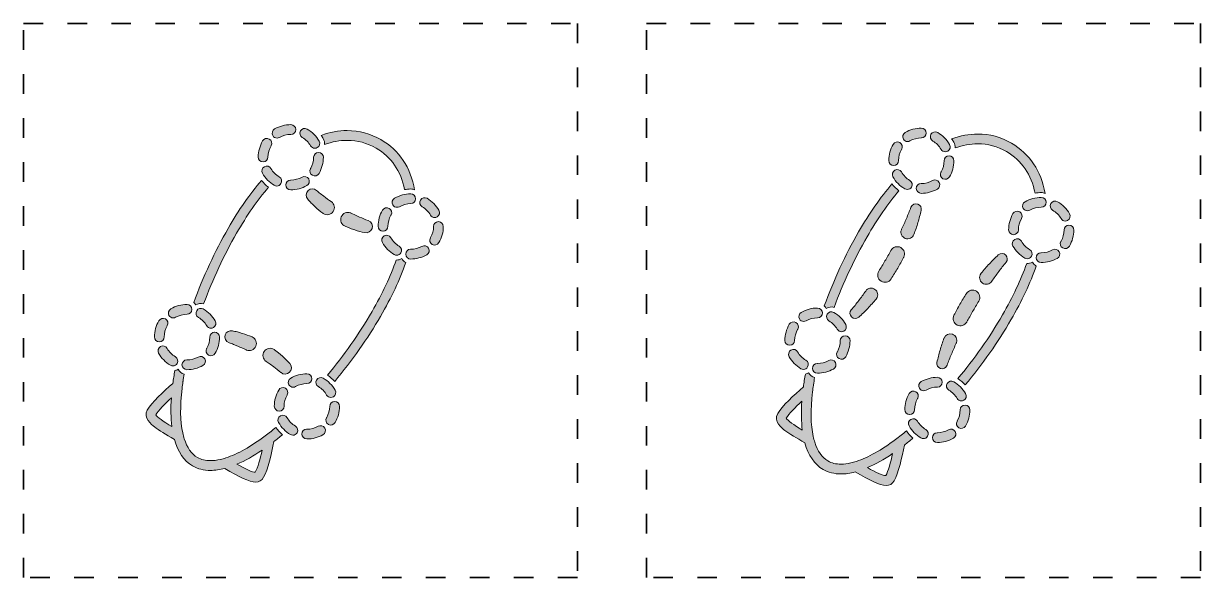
# Model space of a CAD drawing. Header units: inches. Extents: x 279 to 520, y -356 to -243.
import ezdxf

# ---------------------------------------------------------------- set-up
doc = ezdxf.new("R2010")
doc.units = ezdxf.units.IN
doc.header["$MEASUREMENT"] = 0
doc.linetypes.add('AI-Linetype-1', pattern=[9, 4, -5])
doc.linetypes.add('AI-Linetype-2', pattern=[9, 4, -5])
doc.layers.add('Layer 1', color=7, linetype='Continuous')

# ---------------------------------------------------------------- blocks, each defined once
blk = doc.blocks.new('block 2')
at = {"layer": 'Layer 1', "true_color": 0xffffff}
h = blk.add_hatch(color=7, dxfattribs=at)
h.dxf.hatch_style = 2
edge = h.paths.add_edge_path()
edge.add_spline(control_points=[(331.12, -266.22), (331.29, -266.22), (331.46, -266.17), (331.62, -266.09), (332.32, -265.68), (333.12, -265.47), (333.94, -265.47), (333.94, -265.47), (333.95, -265.47), (333.95, -265.47), (334.51, -265.47), (334.95, -265.02), (334.95, -264.47), (334.95, -263.92), (334.49, -263.47), (333.94, -263.47), (332.78, -263.47), (331.63, -263.77), (330.62, -264.35), (330.14, -264.62), (329.98, -265.23), (330.25, -265.71), (330.44, -266.04), (330.77, -266.22), (331.12, -266.22)], knot_values=[0, 0, 0, 0, 1, 1, 1, 2, 2, 2, 3, 3, 3, 4, 4, 4, 5, 5, 5, 6, 6, 6, 7, 7, 7, 8, 8, 8, 8], degree=3, periodic=1)
h = blk.add_hatch(color=7, dxfattribs=at)
h.dxf.hatch_style = 2
edge = h.paths.add_edge_path()
edge.add_spline(control_points=[(336.28, -266.1), (336.99, -266.51), (337.58, -267.1), (337.98, -267.81), (338.17, -268.13), (338.5, -268.31), (338.85, -268.31), (339.02, -268.31), (339.19, -268.27), (339.35, -268.18), (339.83, -267.91), (339.99, -267.3), (339.72, -266.82), (339.14, -265.81), (338.29, -264.96), (337.28, -264.37), (336.8, -264.1), (336.19, -264.26), (335.92, -264.74), (335.64, -265.21), (335.8, -265.83), (336.28, -266.1)], knot_values=[0, 0, 0, 0, 1, 1, 1, 2, 2, 2, 3, 3, 3, 4, 4, 4, 5, 5, 5, 6, 6, 6, 7, 7, 7, 7], degree=3, periodic=1)
h = blk.add_hatch(color=7, dxfattribs=at)
h.dxf.hatch_style = 2
edge = h.paths.add_edge_path()
edge.add_spline(control_points=[(340.83, -267.52), (342.39, -266.97), (343.95, -266.68), (345.48, -266.68), (347.56, -266.68), (349.54, -267.21), (351.38, -268.27), (354.48, -270.07), (356.46, -272.98), (357.22, -276.76), (357.64, -276.69), (358.06, -276.64), (358.49, -276.64), (358.77, -276.64), (359.03, -276.72), (359.27, -276.82), (358.47, -272.25), (356.14, -268.71), (352.38, -266.54), (350.23, -265.31), (347.91, -264.68), (345.48, -264.68), (343.71, -264.68), (341.93, -265.02), (340.14, -265.66), (340.3, -265.87), (340.45, -266.09), (340.58, -266.32), (340.8, -266.7), (340.88, -267.12), (340.83, -267.52)], knot_values=[0, 0, 0, 0, 1, 1, 1, 2, 2, 2, 3, 3, 3, 4, 4, 4, 5, 5, 5, 6, 6, 6, 7, 7, 7, 8, 8, 8, 9, 9, 9, 10, 10, 10, 10], degree=3, periodic=1)
h = blk.add_hatch(color=7, dxfattribs=at)
h.dxf.hatch_style = 2
edge = h.paths.add_edge_path()
edge.add_spline(control_points=[(328.26, -271.1), (328.26, -271.1), (328.26, -271.1), (328.26, -271.1), (328.81, -271.1), (329.26, -270.66), (329.26, -270.11), (329.27, -269.31), (329.48, -268.51), (329.88, -267.83), (329.88, -267.82), (329.91, -267.78), (329.91, -267.77), (330.18, -267.29), (330, -266.69), (329.52, -266.42), (329.05, -266.15), (328.43, -266.33), (328.16, -266.81), (327.58, -267.81), (327.27, -268.95), (327.26, -270.1), (327.26, -270.65), (327.7, -271.1), (328.26, -271.1)], knot_values=[0, 0, 0, 0, 1, 1, 1, 2, 2, 2, 3, 3, 3, 4, 4, 4, 5, 5, 5, 6, 6, 6, 7, 7, 7, 8, 8, 8, 8], degree=3, periodic=1)
h = blk.add_hatch(color=7, dxfattribs=at)
h.dxf.hatch_style = 2
edge = h.paths.add_edge_path()
edge.add_spline(control_points=[(339.71, -273.44), (340.29, -272.44), (340.6, -271.3), (340.6, -270.15), (340.61, -269.6), (340.16, -269.15), (339.61, -269.14), (339.61, -269.14), (339.61, -269.14), (339.6, -269.14), (339.05, -269.14), (338.61, -269.59), (338.6, -270.14), (338.6, -270.94), (338.38, -271.74), (338, -272.4), (337.99, -272.42), (337.97, -272.46), (337.95, -272.48), (337.69, -272.96), (337.87, -273.56), (338.34, -273.83), (338.82, -274.1), (339.44, -273.92), (339.71, -273.44)], knot_values=[0, 0, 0, 0, 1, 1, 1, 2, 2, 2, 3, 3, 3, 4, 4, 4, 5, 5, 5, 6, 6, 6, 7, 7, 7, 8, 8, 8, 8], degree=3, periodic=1)
h = blk.add_hatch(color=7, dxfattribs=at)
h.dxf.hatch_style = 2
edge = h.paths.add_edge_path()
edge.add_spline(control_points=[(331.06, -276.03), (331.4, -276.03), (331.74, -275.85), (331.92, -275.53), (332.2, -275.06), (332.04, -274.45), (331.57, -274.17), (330.86, -273.75), (330.27, -273.16), (329.87, -272.45), (329.6, -271.97), (328.99, -271.8), (328.51, -272.07), (328.03, -272.34), (327.86, -272.95), (328.13, -273.43), (328.71, -274.45), (329.54, -275.3), (330.55, -275.89), (330.71, -275.98), (330.89, -276.03), (331.06, -276.03)], knot_values=[0, 0, 0, 0, 1, 1, 1, 2, 2, 2, 3, 3, 3, 4, 4, 4, 5, 5, 5, 6, 6, 6, 7, 7, 7, 7], degree=3, periodic=1)
h = blk.add_hatch(color=7, dxfattribs=at)
h.dxf.hatch_style = 2
edge = h.paths.add_edge_path()
edge.add_spline(control_points=[(337.21, -275.95), (337.69, -275.68), (337.86, -275.07), (337.59, -274.59), (337.32, -274.11), (336.71, -273.94), (336.23, -274.21), (335.53, -274.6), (334.73, -274.81), (333.93, -274.81), (333.93, -274.81), (333.88, -274.81), (333.88, -274.81), (333.33, -274.81), (332.91, -275.26), (332.91, -275.81), (332.91, -276.36), (333.38, -276.81), (333.93, -276.81), (335.08, -276.81), (336.21, -276.51), (337.21, -275.95)], knot_values=[0, 0, 0, 0, 1, 1, 1, 2, 2, 2, 3, 3, 3, 4, 4, 4, 5, 5, 5, 6, 6, 6, 7, 7, 7, 7], degree=3, periodic=1)
h = blk.add_hatch(color=7, dxfattribs=at)
h.dxf.hatch_style = 2
edge = h.paths.add_edge_path()
edge.add_spline(control_points=[(316.09, -300.15), (317.94, -295.16), (320.24, -290.18), (322.83, -285.7), (324.93, -282.06), (327.12, -278.92), (329.35, -276.28), (328.82, -275.88), (328.34, -275.41), (327.92, -274.89), (325.57, -277.65), (323.28, -280.92), (321.1, -284.7), (318.39, -289.4), (315.99, -294.62), (314.07, -299.87), (314.22, -300.01), (314.36, -300.18), (314.46, -300.37), (314.94, -300.07), (315.53, -299.99), (316.09, -300.15)], knot_values=[0, 0, 0, 0, 1, 1, 1, 2, 2, 2, 3, 3, 3, 4, 4, 4, 5, 5, 5, 6, 6, 6, 7, 7, 7, 7], degree=3, periodic=1)
h = blk.add_hatch(color=7, dxfattribs=at)
h.dxf.hatch_style = 2
edge = h.paths.add_edge_path()
edge.add_spline(control_points=[(342.59, -281.26), (343.05, -280.59), (342.88, -279.69), (342.21, -279.23), (341.69, -278.88), (341.17, -278.51), (340.67, -278.13), (340.67, -278.13), (339.93, -277.55), (339.93, -277.55), (339.7, -277.37), (339.45, -277.16), (339.19, -276.94), (338.72, -276.52), (338, -276.51), (337.51, -276.94), (336.98, -277.41), (336.94, -278.21), (337.4, -278.74), (337.4, -278.74), (337.42, -278.75), (337.42, -278.75), (337.63, -279), (337.87, -279.25), (338.13, -279.52), (338.37, -279.77), (338.63, -280.02), (338.89, -280.26), (339.4, -280.74), (339.94, -281.19), (340.51, -281.61), (340.52, -281.62), (340.55, -281.63), (340.56, -281.65), (341.23, -282.1), (342.14, -281.93), (342.59, -281.26)], knot_values=[0, 0, 0, 0, 1, 1, 1, 2, 2, 2, 3, 3, 3, 4, 4, 4, 5, 5, 5, 6, 6, 6, 7, 7, 7, 8, 8, 8, 9, 9, 9, 10, 10, 10, 11, 11, 11, 12, 12, 12, 12], degree=3, periodic=1)
h = blk.add_hatch(color=7, dxfattribs=at)
h.dxf.hatch_style = 2
edge = h.paths.add_edge_path()
edge.add_spline(control_points=[(358.5, -279.64), (359.05, -279.64), (359.49, -279.2), (359.49, -278.64), (359.49, -278.09), (359.04, -277.64), (358.48, -277.64), (357.32, -277.64), (356.18, -277.95), (355.17, -278.52), (354.69, -278.79), (354.52, -279.41), (354.8, -279.89), (354.98, -280.21), (355.32, -280.39), (355.67, -280.39), (355.84, -280.39), (356.01, -280.35), (356.16, -280.26), (356.87, -279.86), (357.67, -279.64), (358.48, -279.64), (358.48, -279.64), (358.5, -279.64), (358.5, -279.64)], knot_values=[0, 0, 0, 0, 1, 1, 1, 2, 2, 2, 3, 3, 3, 4, 4, 4, 5, 5, 5, 6, 6, 6, 7, 7, 7, 8, 8, 8, 8], degree=3, periodic=1)
h = blk.add_hatch(color=7, dxfattribs=at)
h.dxf.hatch_style = 2
edge = h.paths.add_edge_path()
edge.add_spline(control_points=[(360.83, -280.28), (361.54, -280.69), (362.12, -281.28), (362.53, -281.98), (362.71, -282.31), (363.05, -282.49), (363.4, -282.49), (363.57, -282.49), (363.74, -282.44), (363.89, -282.35), (364.37, -282.08), (364.54, -281.47), (364.26, -280.99), (363.68, -279.98), (362.84, -279.13), (361.83, -278.55), (361.35, -278.27), (360.74, -278.43), (360.46, -278.91), (360.19, -279.39), (360.35, -280), (360.83, -280.28)], knot_values=[0, 0, 0, 0, 1, 1, 1, 2, 2, 2, 3, 3, 3, 4, 4, 4, 5, 5, 5, 6, 6, 6, 7, 7, 7, 7], degree=3, periodic=1)
h = blk.add_hatch(color=7, dxfattribs=at)
h.dxf.hatch_style = 2
edge = h.paths.add_edge_path()
edge.add_spline(control_points=[(349.77, -283.08), (349.17, -282.87), (348.59, -282.64), (348.01, -282.39), (348.01, -282.39), (347.15, -282.01), (347.15, -282.01), (347.15, -282.01), (346.28, -281.6), (346.28, -281.6), (346.28, -281.6), (346.26, -281.58), (346.26, -281.58), (346.23, -281.57), (346.21, -281.56), (346.19, -281.55), (345.43, -281.24), (344.58, -281.6), (344.27, -282.35), (343.96, -283.11), (344.32, -283.96), (345.07, -284.27), (345.07, -284.27), (346.03, -284.67), (346.03, -284.67), (346.36, -284.8), (346.7, -284.91), (347.03, -285.02), (347.7, -285.24), (348.39, -285.42), (349.08, -285.57), (349.7, -285.7), (350.34, -285.35), (350.56, -284.74), (350.8, -284.07), (350.45, -283.33), (349.78, -283.09), (349.78, -283.09), (349.77, -283.08), (349.77, -283.08)], knot_values=[0, 0, 0, 0, 1, 1, 1, 2, 2, 2, 3, 3, 3, 4, 4, 4, 5, 5, 5, 6, 6, 6, 7, 7, 7, 8, 8, 8, 9, 9, 9, 10, 10, 10, 11, 11, 11, 12, 12, 12, 13, 13, 13, 13], degree=3, periodic=1)
h = blk.add_hatch(color=7, dxfattribs=at)
h.dxf.hatch_style = 2
edge = h.paths.add_edge_path()
edge.add_spline(control_points=[(352.81, -285.28), (353.36, -285.28), (353.81, -284.83), (353.81, -284.28), (353.81, -283.48), (354.03, -282.68), (354.42, -282), (354.43, -281.99), (354.45, -281.95), (354.46, -281.94), (354.73, -281.46), (354.55, -280.87), (354.07, -280.6), (353.59, -280.32), (352.98, -280.5), (352.7, -280.98), (352.13, -281.98), (351.82, -283.12), (351.81, -284.27), (351.81, -284.83), (352.25, -285.28), (352.8, -285.28), (352.81, -285.28), (352.81, -285.28), (352.81, -285.28)], knot_values=[0, 0, 0, 0, 1, 1, 1, 2, 2, 2, 3, 3, 3, 4, 4, 4, 5, 5, 5, 6, 6, 6, 7, 7, 7, 8, 8, 8, 8], degree=3, periodic=1)
h = blk.add_hatch(color=7, dxfattribs=at)
h.dxf.hatch_style = 2
edge = h.paths.add_edge_path()
edge.add_spline(control_points=[(364.16, -283.32), (364.16, -283.32), (364.15, -283.32), (364.15, -283.32), (363.6, -283.32), (363.15, -283.76), (363.15, -284.31), (363.15, -285.12), (362.93, -285.91), (362.55, -286.57), (362.54, -286.59), (362.51, -286.64), (362.5, -286.66), (362.24, -287.14), (362.41, -287.73), (362.89, -288), (363.37, -288.27), (363.98, -288.09), (364.26, -287.62), (364.84, -286.61), (365.15, -285.48), (365.15, -284.32), (365.15, -283.77), (364.71, -283.32), (364.16, -283.32)], knot_values=[0, 0, 0, 0, 1, 1, 1, 2, 2, 2, 3, 3, 3, 4, 4, 4, 5, 5, 5, 6, 6, 6, 7, 7, 7, 8, 8, 8, 8], degree=3, periodic=1)
h = blk.add_hatch(color=7, dxfattribs=at)
h.dxf.hatch_style = 2
edge = h.paths.add_edge_path()
edge.add_spline(control_points=[(355.1, -290.06), (355.26, -290.16), (355.43, -290.2), (355.61, -290.2), (355.95, -290.2), (356.28, -290.02), (356.47, -289.71), (356.75, -289.23), (356.59, -288.62), (356.11, -288.34), (355.41, -287.92), (354.82, -287.33), (354.42, -286.62), (354.15, -286.14), (353.54, -285.97), (353.06, -286.24), (352.58, -286.52), (352.41, -287.13), (352.68, -287.61), (353.25, -288.62), (354.09, -289.47), (355.1, -290.06)], knot_values=[0, 0, 0, 0, 1, 1, 1, 2, 2, 2, 3, 3, 3, 4, 4, 4, 5, 5, 5, 6, 6, 6, 7, 7, 7, 7], degree=3, periodic=1)
h = blk.add_hatch(color=7, dxfattribs=at)
h.dxf.hatch_style = 2
edge = h.paths.add_edge_path()
edge.add_spline(control_points=[(360.78, -288.38), (360.08, -288.78), (359.28, -288.98), (358.48, -288.98), (358.48, -288.98), (358.43, -288.98), (358.43, -288.98), (357.88, -288.98), (357.45, -289.43), (357.45, -289.98), (357.45, -290.54), (357.92, -290.98), (358.48, -290.98), (359.62, -290.98), (360.76, -290.69), (361.76, -290.12), (362.24, -289.85), (362.41, -289.24), (362.14, -288.76), (361.87, -288.28), (361.26, -288.11), (360.78, -288.38)], knot_values=[0, 0, 0, 0, 1, 1, 1, 2, 2, 2, 3, 3, 3, 4, 4, 4, 5, 5, 5, 6, 6, 6, 7, 7, 7, 7], degree=3, periodic=1)
h = blk.add_hatch(color=7, dxfattribs=at)
h.dxf.hatch_style = 2
edge = h.paths.add_edge_path()
edge.add_spline(control_points=[(356.68, -290.89), (356.33, -291.11), (355.92, -291.2), (355.51, -291.18), (354.33, -294.5), (352.68, -298.04), (350.56, -301.71), (347.9, -306.31), (344.76, -310.75), (341.44, -314.75), (341.99, -315.11), (342.49, -315.55), (342.93, -316.04), (346.45, -311.8), (349.69, -307.21), (352.29, -302.71), (354.53, -298.83), (356.25, -295.16), (357.46, -291.7), (357.13, -291.51), (356.85, -291.23), (356.68, -290.89)], knot_values=[0, 0, 0, 0, 1, 1, 1, 2, 2, 2, 3, 3, 3, 4, 4, 4, 5, 5, 5, 6, 6, 6, 7, 7, 7, 7], degree=3, periodic=1)
h = blk.add_hatch(color=7, dxfattribs=at)
h.dxf.hatch_style = 2
edge = h.paths.add_edge_path()
edge.add_spline(control_points=[(309.86, -303.04), (310.03, -303.04), (310.2, -303), (310.35, -302.91), (311.06, -302.51), (311.86, -302.29), (312.68, -302.29), (312.68, -302.29), (312.69, -302.29), (312.69, -302.29), (313.25, -302.29), (313.69, -301.85), (313.69, -301.29), (313.69, -300.74), (313.23, -300.29), (312.68, -300.29), (311.52, -300.29), (310.37, -300.6), (309.36, -301.17), (308.88, -301.45), (308.72, -302.06), (308.99, -302.54), (309.18, -302.86), (309.51, -303.04), (309.86, -303.04)], knot_values=[0, 0, 0, 0, 1, 1, 1, 2, 2, 2, 3, 3, 3, 4, 4, 4, 5, 5, 5, 6, 6, 6, 7, 7, 7, 8, 8, 8, 8], degree=3, periodic=1)
h = blk.add_hatch(color=7, dxfattribs=at)
h.dxf.hatch_style = 2
edge = h.paths.add_edge_path()
edge.add_spline(control_points=[(317.59, -305.14), (317.76, -305.14), (317.93, -305.09), (318.09, -305), (318.57, -304.73), (318.73, -304.12), (318.46, -303.64), (317.88, -302.63), (317.03, -301.78), (316.02, -301.2), (315.54, -300.92), (314.93, -301.08), (314.66, -301.56), (314.38, -302.04), (314.54, -302.65), (315.02, -302.93), (315.73, -303.34), (316.32, -303.93), (316.72, -304.63), (316.91, -304.96), (317.24, -305.14), (317.59, -305.14)], knot_values=[0, 0, 0, 0, 1, 1, 1, 2, 2, 2, 3, 3, 3, 4, 4, 4, 5, 5, 5, 6, 6, 6, 7, 7, 7, 7], degree=3, periodic=1)
h = blk.add_hatch(color=7, dxfattribs=at)
h.dxf.hatch_style = 2
edge = h.paths.add_edge_path()
edge.add_spline(control_points=[(307, -307.93), (307, -307.93), (307, -307.93), (307, -307.93), (307.55, -307.93), (308, -307.48), (308, -306.93), (308.01, -306.13), (308.22, -305.33), (308.62, -304.65), (308.62, -304.64), (308.65, -304.6), (308.65, -304.59), (308.92, -304.11), (308.74, -303.52), (308.26, -303.25), (307.79, -302.97), (307.17, -303.15), (306.9, -303.63), (306.32, -304.63), (306.01, -305.77), (306, -306.92), (306, -307.47), (306.44, -307.93), (307, -307.93)], knot_values=[0, 0, 0, 0, 1, 1, 1, 2, 2, 2, 3, 3, 3, 4, 4, 4, 5, 5, 5, 6, 6, 6, 7, 7, 7, 8, 8, 8, 8], degree=3, periodic=1)
h = blk.add_hatch(color=7, dxfattribs=at)
h.dxf.hatch_style = 2
edge = h.paths.add_edge_path()
edge.add_spline(control_points=[(317.08, -310.65), (317.56, -310.92), (318.17, -310.74), (318.45, -310.27), (319.03, -309.26), (319.34, -308.12), (319.34, -306.97), (319.35, -306.42), (318.9, -305.97), (318.35, -305.97), (318.35, -305.97), (318.35, -305.97), (318.34, -305.97), (317.79, -305.97), (317.35, -306.41), (317.34, -306.96), (317.34, -307.77), (317.12, -308.56), (316.74, -309.22), (316.73, -309.24), (316.71, -309.29), (316.69, -309.31), (316.43, -309.79), (316.61, -310.38), (317.08, -310.65)], knot_values=[0, 0, 0, 0, 1, 1, 1, 2, 2, 2, 3, 3, 3, 4, 4, 4, 5, 5, 5, 6, 6, 6, 7, 7, 7, 8, 8, 8, 8], degree=3, periodic=1)
h = blk.add_hatch(color=7, dxfattribs=at)
h.dxf.hatch_style = 2
edge = h.paths.add_edge_path()
edge.add_spline(control_points=[(324.01, -306.2), (323.68, -306.09), (323.34, -305.99), (323, -305.9), (322.64, -305.81), (322.29, -305.74), (321.98, -305.67), (321.98, -305.67), (321.96, -305.67), (321.96, -305.67), (321.34, -305.54), (320.7, -305.89), (320.5, -306.5), (320.27, -307.17), (320.63, -307.89), (321.29, -308.12), (321.62, -308.23), (321.91, -308.34), (322.19, -308.45), (322.19, -308.45), (323.07, -308.8), (323.07, -308.8), (323.65, -309.05), (324.22, -309.31), (324.78, -309.58), (324.8, -309.59), (324.83, -309.6), (324.84, -309.61), (325.59, -309.93), (326.44, -309.59), (326.76, -308.84), (327.08, -308.1), (326.74, -307.24), (325.99, -306.92), (325.35, -306.65), (324.69, -306.4), (324.01, -306.2)], knot_values=[0, 0, 0, 0, 1, 1, 1, 2, 2, 2, 3, 3, 3, 4, 4, 4, 5, 5, 5, 6, 6, 6, 7, 7, 7, 8, 8, 8, 9, 9, 9, 10, 10, 10, 11, 11, 11, 12, 12, 12, 12], degree=3, periodic=1)
h = blk.add_hatch(color=7, dxfattribs=at)
h.dxf.hatch_style = 2
edge = h.paths.add_edge_path()
edge.add_spline(control_points=[(308.61, -309.27), (308.34, -308.79), (307.73, -308.62), (307.25, -308.89), (306.77, -309.17), (306.6, -309.78), (306.87, -310.26), (307.45, -311.27), (308.28, -312.12), (309.29, -312.71), (309.45, -312.81), (309.63, -312.85), (309.8, -312.85), (310.14, -312.85), (310.48, -312.67), (310.66, -312.36), (310.94, -311.88), (310.78, -311.27), (310.31, -310.99), (309.6, -310.57), (309.01, -309.98), (308.61, -309.27)], knot_values=[0, 0, 0, 0, 1, 1, 1, 2, 2, 2, 3, 3, 3, 4, 4, 4, 5, 5, 5, 6, 6, 6, 7, 7, 7, 7], degree=3, periodic=1)
h = blk.add_hatch(color=7, dxfattribs=at)
h.dxf.hatch_style = 2
edge = h.paths.add_edge_path()
edge.add_spline(control_points=[(314.97, -311.03), (314.27, -311.43), (313.47, -311.63), (312.67, -311.63), (312.67, -311.63), (312.62, -311.63), (312.62, -311.63), (312.07, -311.63), (311.65, -312.08), (311.65, -312.63), (311.65, -313.19), (312.12, -313.63), (312.67, -313.63), (313.82, -313.63), (314.95, -313.34), (315.95, -312.77), (316.43, -312.5), (316.6, -311.89), (316.33, -311.41), (316.06, -310.93), (315.45, -310.76), (314.97, -311.03)], knot_values=[0, 0, 0, 0, 1, 1, 1, 2, 2, 2, 3, 3, 3, 4, 4, 4, 5, 5, 5, 6, 6, 6, 7, 7, 7, 7], degree=3, periodic=1)
h = blk.add_hatch(color=7, dxfattribs=at)
h.dxf.hatch_style = 2
edge = h.paths.add_edge_path()
edge.add_spline(control_points=[(333.71, -312.37), (333.23, -311.84), (332.73, -311.34), (332.21, -310.87), (332.21, -310.87), (331.39, -310.16), (331.39, -310.16), (331.39, -310.16), (330.59, -309.55), (330.59, -309.55), (330.57, -309.54), (330.55, -309.52), (330.53, -309.5), (329.86, -309.04), (328.95, -309.21), (328.48, -309.88), (328.02, -310.54), (328.19, -311.46), (328.86, -311.92), (328.86, -311.92), (329.68, -312.49), (329.68, -312.49), (329.68, -312.49), (330.43, -313.03), (330.43, -313.03), (330.92, -313.41), (331.42, -313.8), (331.9, -314.21), (331.9, -314.21), (331.93, -314.22), (331.93, -314.22), (332.41, -314.63), (333.14, -314.63), (333.62, -314.19), (334.15, -313.71), (334.19, -312.89), (333.71, -312.37)], knot_values=[0, 0, 0, 0, 1, 1, 1, 2, 2, 2, 3, 3, 3, 4, 4, 4, 5, 5, 5, 6, 6, 6, 7, 7, 7, 8, 8, 8, 9, 9, 9, 10, 10, 10, 11, 11, 11, 12, 12, 12, 12], degree=3, periodic=1)
h = blk.add_hatch(color=7, dxfattribs=at)
h.dxf.hatch_style = 2
edge = h.paths.add_edge_path()
edge.add_spline(control_points=[(330.89, -325.44), (330.53, -325.74), (330.17, -326.03), (329.81, -326.32), (329.8, -326.32), (329.8, -326.33), (329.79, -326.33), (329.41, -326.63), (329.04, -326.92), (328.66, -327.2), (325.77, -329.35), (323.03, -330.91), (320.63, -331.69), (320.25, -331.81), (319.87, -331.92), (319.5, -332), (318.8, -332.16), (318.12, -332.25), (317.5, -332.25), (316.48, -332.25), (315.57, -332.03), (314.82, -331.59), (313.59, -330.89), (312.69, -329.58), (312.12, -327.76), (312, -327.39), (311.89, -327), (311.8, -326.58), (311.29, -324.19), (311.24, -321.1), (311.66, -317.45), (311.72, -317.01), (311.78, -316.57), (311.84, -316.11), (311.85, -316.08), (311.85, -316.04), (311.86, -316), (311.93, -315.52), (312.01, -315.04), (312.09, -314.55), (311.56, -314.39), (311.12, -314.02), (310.87, -313.54), (310.66, -313.67), (310.43, -313.75), (310.19, -313.79), (310.03, -314.7), (309.9, -315.58), (309.78, -316.44), (307.89, -318.07), (305.42, -320.35), (304.53, -321.9), (303.6, -323.51), (305.42, -324.88), (306.01, -325.33), (306.96, -326.05), (308.31, -326.86), (310.09, -327.9), (310.8, -330.46), (312.05, -332.3), (313.82, -333.33), (314.88, -333.94), (316.12, -334.25), (317.5, -334.25), (318.41, -334.25), (319.38, -334.11), (320.39, -333.85), (323.4, -335.57), (325.4, -336.63), (326.73, -336.63), (327.45, -336.63), (327.97, -336.32), (328.36, -335.66), (329.25, -334.1), (330, -330.81), (330.47, -328.35), (331.05, -327.9), (331.64, -327.42), (332.22, -326.93), (331.72, -326.49), (331.27, -325.99), (330.89, -325.44)], knot_values=[0, 0, 0, 0, 1, 1, 1, 2, 2, 2, 3, 3, 3, 4, 4, 4, 5, 5, 5, 6, 6, 6, 7, 7, 7, 8, 8, 8, 9, 9, 9, 10, 10, 10, 11, 11, 11, 12, 12, 12, 13, 13, 13, 14, 14, 14, 15, 15, 15, 16, 16, 16, 17, 17, 17, 18, 18, 18, 19, 19, 19, 20, 20, 20, 21, 21, 21, 22, 22, 22, 23, 23, 23, 24, 24, 24, 25, 25, 25, 26, 26, 26, 27, 27, 27, 27], degree=3, periodic=1)
edge = h.paths.add_edge_path()
edge.add_spline(control_points=[(306.29, -322.85), (306.83, -321.95), (308.11, -320.64), (309.48, -319.38), (309.33, -321.56), (309.36, -323.53), (309.57, -325.27), (307.83, -324.22), (306.5, -323.33), (306.29, -322.85)], knot_values=[0, 0, 0, 0, 1, 1, 1, 2, 2, 2, 3, 3, 3, 3], degree=3, periodic=1)
edge = h.paths.add_edge_path()
edge.add_spline(control_points=[(326.65, -334.61), (326.13, -334.67), (324.69, -333.96), (322.9, -332.97), (324.56, -332.26), (326.29, -331.29), (328.07, -330.09), (327.66, -331.91), (327.17, -333.68), (326.65, -334.61)], knot_values=[0, 0, 0, 0, 1, 1, 1, 2, 2, 2, 3, 3, 3, 3], degree=3, periodic=1)
h = blk.add_hatch(color=7, dxfattribs=at)
h.dxf.hatch_style = 2
edge = h.paths.add_edge_path()
edge.add_spline(control_points=[(334.41, -317.22), (334.58, -317.22), (334.75, -317.17), (334.9, -317.09), (335.61, -316.68), (336.41, -316.47), (337.23, -316.47), (337.23, -316.47), (337.24, -316.47), (337.24, -316.47), (337.79, -316.47), (338.23, -316.02), (338.23, -315.47), (338.23, -314.92), (337.78, -314.47), (337.23, -314.47), (336.07, -314.47), (334.92, -314.77), (333.91, -315.35), (333.43, -315.62), (333.27, -316.23), (333.54, -316.71), (333.72, -317.04), (334.06, -317.22), (334.41, -317.22)], knot_values=[0, 0, 0, 0, 1, 1, 1, 2, 2, 2, 3, 3, 3, 4, 4, 4, 5, 5, 5, 6, 6, 6, 7, 7, 7, 8, 8, 8, 8], degree=3, periodic=1)
h = blk.add_hatch(color=7, dxfattribs=at)
h.dxf.hatch_style = 2
edge = h.paths.add_edge_path()
edge.add_spline(control_points=[(339.21, -315.74), (338.93, -316.21), (339.09, -316.83), (339.57, -317.1), (340.28, -317.51), (340.87, -318.11), (341.27, -318.81), (341.46, -319.13), (341.79, -319.31), (342.14, -319.31), (342.31, -319.31), (342.48, -319.27), (342.64, -319.18), (343.11, -318.91), (343.28, -318.29), (343.01, -317.82), (342.43, -316.8), (341.58, -315.96), (340.57, -315.37), (340.09, -315.1), (339.48, -315.26), (339.21, -315.74)], knot_values=[0, 0, 0, 0, 1, 1, 1, 2, 2, 2, 3, 3, 3, 4, 4, 4, 5, 5, 5, 6, 6, 6, 7, 7, 7, 7], degree=3, periodic=1)
h = blk.add_hatch(color=7, dxfattribs=at)
h.dxf.hatch_style = 2
edge = h.paths.add_edge_path()
edge.add_spline(control_points=[(331.45, -317.81), (330.87, -318.81), (330.56, -319.95), (330.55, -321.1), (330.55, -321.65), (330.99, -322.1), (331.55, -322.11), (331.55, -322.11), (331.55, -322.11), (331.55, -322.11), (332.1, -322.11), (332.55, -321.66), (332.55, -321.11), (332.56, -320.3), (332.77, -319.51), (333.17, -318.83), (333.17, -318.82), (333.2, -318.78), (333.2, -318.77), (333.47, -318.29), (333.29, -317.69), (332.81, -317.42), (332.34, -317.15), (331.72, -317.33), (331.45, -317.81)], knot_values=[0, 0, 0, 0, 1, 1, 1, 2, 2, 2, 3, 3, 3, 4, 4, 4, 5, 5, 5, 6, 6, 6, 7, 7, 7, 8, 8, 8, 8], degree=3, periodic=1)
h = blk.add_hatch(color=7, dxfattribs=at)
h.dxf.hatch_style = 2
edge = h.paths.add_edge_path()
edge.add_spline(control_points=[(342.9, -320.14), (342.9, -320.14), (342.9, -320.14), (342.89, -320.14), (342.34, -320.14), (341.9, -320.59), (341.89, -321.14), (341.89, -321.94), (341.67, -322.74), (341.29, -323.4), (341.28, -323.42), (341.25, -323.46), (341.24, -323.48), (340.98, -323.96), (341.15, -324.56), (341.63, -324.83), (342.11, -325.1), (342.72, -324.92), (343, -324.44), (343.58, -323.44), (343.89, -322.3), (343.89, -321.15), (343.9, -320.6), (343.45, -320.15), (342.9, -320.14)], knot_values=[0, 0, 0, 0, 1, 1, 1, 2, 2, 2, 3, 3, 3, 4, 4, 4, 5, 5, 5, 6, 6, 6, 7, 7, 7, 8, 8, 8, 8], degree=3, periodic=1)
h = blk.add_hatch(color=7, dxfattribs=at)
h.dxf.hatch_style = 2
edge = h.paths.add_edge_path()
edge.add_spline(control_points=[(334.86, -325.17), (334.15, -324.75), (333.56, -324.16), (333.16, -323.45), (332.89, -322.97), (332.28, -322.8), (331.8, -323.07), (331.32, -323.34), (331.15, -323.95), (331.42, -324.43), (332, -325.45), (332.83, -326.3), (333.84, -326.89), (334, -326.98), (334.18, -327.03), (334.35, -327.03), (334.69, -327.03), (335.02, -326.85), (335.21, -326.53), (335.49, -326.06), (335.33, -325.45), (334.86, -325.17)], knot_values=[0, 0, 0, 0, 1, 1, 1, 2, 2, 2, 3, 3, 3, 4, 4, 4, 5, 5, 5, 6, 6, 6, 7, 7, 7, 7], degree=3, periodic=1)
h = blk.add_hatch(color=7, dxfattribs=at)
h.dxf.hatch_style = 2
edge = h.paths.add_edge_path()
edge.add_spline(control_points=[(339.52, -325.21), (338.82, -325.6), (338.02, -325.81), (337.22, -325.81), (337.22, -325.81), (337.17, -325.81), (337.17, -325.81), (336.62, -325.81), (336.19, -326.26), (336.19, -326.81), (336.19, -327.36), (336.67, -327.81), (337.22, -327.81), (338.37, -327.81), (339.5, -327.51), (340.5, -326.95), (340.98, -326.68), (341.15, -326.07), (340.88, -325.59), (340.61, -325.11), (340, -324.94), (339.52, -325.21)], knot_values=[0, 0, 0, 0, 1, 1, 1, 2, 2, 2, 3, 3, 3, 4, 4, 4, 5, 5, 5, 6, 6, 6, 7, 7, 7, 7], degree=3, periodic=1)
at = {"layer": 'Layer 1', "lineweight": 0}
for points, knots in [([(331.12, -266.22), (331.29, -266.22), (331.46, -266.17), (331.62, -266.09), (332.32, -265.68), (333.12, -265.47), (333.94, -265.47), (333.94, -265.47), (333.95, -265.47), (333.95, -265.47), (334.51, -265.47), (334.95, -265.02), (334.95, -264.47), (334.95, -263.92), (334.49, -263.47), (333.94, -263.47), (332.78, -263.47), (331.63, -263.77), (330.62, -264.35), (330.14, -264.62), (329.98, -265.23), (330.25, -265.71), (330.44, -266.04), (330.77, -266.22), (331.12, -266.22)], [0, 0, 0, 0, 1, 1, 1, 2, 2, 2, 3, 3, 3, 4, 4, 4, 5, 5, 5, 6, 6, 6, 7, 7, 7, 8, 8, 8, 8]), ([(336.28, -266.1), (336.99, -266.51), (337.58, -267.1), (337.98, -267.81), (338.17, -268.13), (338.5, -268.31), (338.85, -268.31), (339.02, -268.31), (339.19, -268.27), (339.35, -268.18), (339.83, -267.91), (339.99, -267.3), (339.72, -266.82), (339.14, -265.81), (338.29, -264.96), (337.28, -264.37), (336.8, -264.1), (336.19, -264.26), (335.92, -264.74), (335.64, -265.21), (335.8, -265.83), (336.28, -266.1)], [0, 0, 0, 0, 1, 1, 1, 2, 2, 2, 3, 3, 3, 4, 4, 4, 5, 5, 5, 6, 6, 6, 7, 7, 7, 7]), ([(340.83, -267.52), (342.39, -266.97), (343.95, -266.68), (345.48, -266.68), (347.56, -266.68), (349.54, -267.21), (351.38, -268.27), (354.48, -270.07), (356.46, -272.98), (357.22, -276.76), (357.64, -276.69), (358.06, -276.64), (358.49, -276.64), (358.77, -276.64), (359.03, -276.72), (359.27, -276.82), (358.47, -272.25), (356.14, -268.71), (352.38, -266.54), (350.23, -265.31), (347.91, -264.68), (345.48, -264.68), (343.71, -264.68), (341.93, -265.02), (340.14, -265.66), (340.3, -265.87), (340.45, -266.09), (340.58, -266.32), (340.8, -266.7), (340.88, -267.12), (340.83, -267.52)], [0, 0, 0, 0, 1, 1, 1, 2, 2, 2, 3, 3, 3, 4, 4, 4, 5, 5, 5, 6, 6, 6, 7, 7, 7, 8, 8, 8, 9, 9, 9, 10, 10, 10, 10]), ([(328.26, -271.1), (328.26, -271.1), (328.26, -271.1), (328.26, -271.1), (328.81, -271.1), (329.26, -270.66), (329.26, -270.11), (329.27, -269.31), (329.48, -268.51), (329.88, -267.83), (329.88, -267.82), (329.91, -267.78), (329.91, -267.77), (330.18, -267.29), (330, -266.69), (329.52, -266.42), (329.05, -266.15), (328.43, -266.33), (328.16, -266.81), (327.58, -267.81), (327.27, -268.95), (327.26, -270.1), (327.26, -270.65), (327.7, -271.1), (328.26, -271.1)], [0, 0, 0, 0, 1, 1, 1, 2, 2, 2, 3, 3, 3, 4, 4, 4, 5, 5, 5, 6, 6, 6, 7, 7, 7, 8, 8, 8, 8]), ([(339.71, -273.44), (340.29, -272.44), (340.6, -271.3), (340.6, -270.15), (340.61, -269.6), (340.16, -269.15), (339.61, -269.14), (339.61, -269.14), (339.61, -269.14), (339.6, -269.14), (339.05, -269.14), (338.61, -269.59), (338.6, -270.14), (338.6, -270.94), (338.38, -271.74), (338, -272.4), (337.99, -272.42), (337.97, -272.46), (337.95, -272.48), (337.69, -272.96), (337.87, -273.56), (338.34, -273.83), (338.82, -274.1), (339.44, -273.92), (339.71, -273.44)], [0, 0, 0, 0, 1, 1, 1, 2, 2, 2, 3, 3, 3, 4, 4, 4, 5, 5, 5, 6, 6, 6, 7, 7, 7, 8, 8, 8, 8]), ([(331.06, -276.03), (331.4, -276.03), (331.74, -275.85), (331.92, -275.53), (332.2, -275.06), (332.04, -274.45), (331.57, -274.17), (330.86, -273.75), (330.27, -273.16), (329.87, -272.45), (329.6, -271.97), (328.99, -271.8), (328.51, -272.07), (328.03, -272.34), (327.86, -272.95), (328.13, -273.43), (328.71, -274.45), (329.54, -275.3), (330.55, -275.89), (330.71, -275.98), (330.89, -276.03), (331.06, -276.03)], [0, 0, 0, 0, 1, 1, 1, 2, 2, 2, 3, 3, 3, 4, 4, 4, 5, 5, 5, 6, 6, 6, 7, 7, 7, 7]), ([(337.21, -275.95), (337.69, -275.68), (337.86, -275.07), (337.59, -274.59), (337.32, -274.11), (336.71, -273.94), (336.23, -274.21), (335.53, -274.6), (334.73, -274.81), (333.93, -274.81), (333.93, -274.81), (333.88, -274.81), (333.88, -274.81), (333.33, -274.81), (332.91, -275.26), (332.91, -275.81), (332.91, -276.36), (333.38, -276.81), (333.93, -276.81), (335.08, -276.81), (336.21, -276.51), (337.21, -275.95)], [0, 0, 0, 0, 1, 1, 1, 2, 2, 2, 3, 3, 3, 4, 4, 4, 5, 5, 5, 6, 6, 6, 7, 7, 7, 7]), ([(316.09, -300.15), (317.94, -295.16), (320.24, -290.18), (322.83, -285.7), (324.93, -282.06), (327.12, -278.92), (329.35, -276.28), (328.82, -275.88), (328.34, -275.41), (327.92, -274.89), (325.57, -277.65), (323.28, -280.92), (321.1, -284.7), (318.39, -289.4), (315.99, -294.62), (314.07, -299.87), (314.22, -300.01), (314.36, -300.18), (314.46, -300.37), (314.94, -300.07), (315.53, -299.99), (316.09, -300.15)], [0, 0, 0, 0, 1, 1, 1, 2, 2, 2, 3, 3, 3, 4, 4, 4, 5, 5, 5, 6, 6, 6, 7, 7, 7, 7]), ([(342.59, -281.26), (343.05, -280.59), (342.88, -279.69), (342.21, -279.23), (341.69, -278.88), (341.17, -278.51), (340.67, -278.13), (340.67, -278.13), (339.93, -277.55), (339.93, -277.55), (339.7, -277.37), (339.45, -277.16), (339.19, -276.94), (338.72, -276.52), (338, -276.51), (337.51, -276.94), (336.98, -277.41), (336.94, -278.21), (337.4, -278.74), (337.4, -278.74), (337.42, -278.75), (337.42, -278.75), (337.63, -279), (337.87, -279.25), (338.13, -279.52), (338.37, -279.77), (338.63, -280.02), (338.89, -280.26), (339.4, -280.74), (339.94, -281.19), (340.51, -281.61), (340.52, -281.62), (340.55, -281.63), (340.56, -281.65), (341.23, -282.1), (342.14, -281.93), (342.59, -281.26)], [0, 0, 0, 0, 1, 1, 1, 2, 2, 2, 3, 3, 3, 4, 4, 4, 5, 5, 5, 6, 6, 6, 7, 7, 7, 8, 8, 8, 9, 9, 9, 10, 10, 10, 11, 11, 11, 12, 12, 12, 12]), ([(358.5, -279.64), (359.05, -279.64), (359.49, -279.2), (359.49, -278.64), (359.49, -278.09), (359.04, -277.64), (358.48, -277.64), (357.32, -277.64), (356.18, -277.95), (355.17, -278.52), (354.69, -278.79), (354.52, -279.41), (354.8, -279.89), (354.98, -280.21), (355.32, -280.39), (355.67, -280.39), (355.84, -280.39), (356.01, -280.35), (356.16, -280.26), (356.87, -279.86), (357.67, -279.64), (358.48, -279.64), (358.48, -279.64), (358.5, -279.64), (358.5, -279.64)], [0, 0, 0, 0, 1, 1, 1, 2, 2, 2, 3, 3, 3, 4, 4, 4, 5, 5, 5, 6, 6, 6, 7, 7, 7, 8, 8, 8, 8]), ([(360.83, -280.28), (361.54, -280.69), (362.12, -281.28), (362.53, -281.98), (362.71, -282.31), (363.05, -282.49), (363.4, -282.49), (363.57, -282.49), (363.74, -282.44), (363.89, -282.35), (364.37, -282.08), (364.54, -281.47), (364.26, -280.99), (363.68, -279.98), (362.84, -279.13), (361.83, -278.55), (361.35, -278.27), (360.74, -278.43), (360.46, -278.91), (360.19, -279.39), (360.35, -280), (360.83, -280.28)], [0, 0, 0, 0, 1, 1, 1, 2, 2, 2, 3, 3, 3, 4, 4, 4, 5, 5, 5, 6, 6, 6, 7, 7, 7, 7]), ([(349.77, -283.08), (349.17, -282.87), (348.59, -282.64), (348.01, -282.39), (348.01, -282.39), (347.15, -282.01), (347.15, -282.01), (347.15, -282.01), (346.28, -281.6), (346.28, -281.6), (346.28, -281.6), (346.26, -281.58), (346.26, -281.58), (346.23, -281.57), (346.21, -281.56), (346.19, -281.55), (345.43, -281.24), (344.58, -281.6), (344.27, -282.35), (343.96, -283.11), (344.32, -283.96), (345.07, -284.27), (345.07, -284.27), (346.03, -284.67), (346.03, -284.67), (346.36, -284.8), (346.7, -284.91), (347.03, -285.02), (347.7, -285.24), (348.39, -285.42), (349.08, -285.57), (349.7, -285.7), (350.34, -285.35), (350.56, -284.74), (350.8, -284.07), (350.45, -283.33), (349.78, -283.09), (349.78, -283.09), (349.77, -283.08), (349.77, -283.08)], [0, 0, 0, 0, 1, 1, 1, 2, 2, 2, 3, 3, 3, 4, 4, 4, 5, 5, 5, 6, 6, 6, 7, 7, 7, 8, 8, 8, 9, 9, 9, 10, 10, 10, 11, 11, 11, 12, 12, 12, 13, 13, 13, 13]), ([(352.81, -285.28), (353.36, -285.28), (353.81, -284.83), (353.81, -284.28), (353.81, -283.48), (354.03, -282.68), (354.42, -282), (354.43, -281.99), (354.45, -281.95), (354.46, -281.94), (354.73, -281.46), (354.55, -280.87), (354.07, -280.6), (353.59, -280.32), (352.98, -280.5), (352.7, -280.98), (352.13, -281.98), (351.82, -283.12), (351.81, -284.27), (351.81, -284.83), (352.25, -285.28), (352.8, -285.28), (352.81, -285.28), (352.81, -285.28), (352.81, -285.28)], [0, 0, 0, 0, 1, 1, 1, 2, 2, 2, 3, 3, 3, 4, 4, 4, 5, 5, 5, 6, 6, 6, 7, 7, 7, 8, 8, 8, 8]), ([(364.16, -283.32), (364.16, -283.32), (364.15, -283.32), (364.15, -283.32), (363.6, -283.32), (363.15, -283.76), (363.15, -284.31), (363.15, -285.12), (362.93, -285.91), (362.55, -286.57), (362.54, -286.59), (362.51, -286.64), (362.5, -286.66), (362.24, -287.14), (362.41, -287.73), (362.89, -288), (363.37, -288.27), (363.98, -288.09), (364.26, -287.62), (364.84, -286.61), (365.15, -285.48), (365.15, -284.32), (365.15, -283.77), (364.71, -283.32), (364.16, -283.32)], [0, 0, 0, 0, 1, 1, 1, 2, 2, 2, 3, 3, 3, 4, 4, 4, 5, 5, 5, 6, 6, 6, 7, 7, 7, 8, 8, 8, 8]), ([(355.1, -290.06), (355.26, -290.16), (355.43, -290.2), (355.61, -290.2), (355.95, -290.2), (356.28, -290.02), (356.47, -289.71), (356.75, -289.23), (356.59, -288.62), (356.11, -288.34), (355.41, -287.92), (354.82, -287.33), (354.42, -286.62), (354.15, -286.14), (353.54, -285.97), (353.06, -286.24), (352.58, -286.52), (352.41, -287.13), (352.68, -287.61), (353.25, -288.62), (354.09, -289.47), (355.1, -290.06)], [0, 0, 0, 0, 1, 1, 1, 2, 2, 2, 3, 3, 3, 4, 4, 4, 5, 5, 5, 6, 6, 6, 7, 7, 7, 7]), ([(360.78, -288.38), (360.08, -288.78), (359.28, -288.98), (358.48, -288.98), (358.48, -288.98), (358.43, -288.98), (358.43, -288.98), (357.88, -288.98), (357.45, -289.43), (357.45, -289.98), (357.45, -290.54), (357.92, -290.98), (358.48, -290.98), (359.62, -290.98), (360.76, -290.69), (361.76, -290.12), (362.24, -289.85), (362.41, -289.24), (362.14, -288.76), (361.87, -288.28), (361.26, -288.11), (360.78, -288.38)], [0, 0, 0, 0, 1, 1, 1, 2, 2, 2, 3, 3, 3, 4, 4, 4, 5, 5, 5, 6, 6, 6, 7, 7, 7, 7]), ([(356.68, -290.89), (356.33, -291.11), (355.92, -291.2), (355.51, -291.18), (354.33, -294.5), (352.68, -298.04), (350.56, -301.71), (347.9, -306.31), (344.76, -310.75), (341.44, -314.75), (341.99, -315.11), (342.49, -315.55), (342.93, -316.04), (346.45, -311.8), (349.69, -307.21), (352.29, -302.71), (354.53, -298.83), (356.25, -295.16), (357.46, -291.7), (357.13, -291.51), (356.85, -291.23), (356.68, -290.89)], [0, 0, 0, 0, 1, 1, 1, 2, 2, 2, 3, 3, 3, 4, 4, 4, 5, 5, 5, 6, 6, 6, 7, 7, 7, 7]), ([(309.86, -303.04), (310.03, -303.04), (310.2, -303), (310.35, -302.91), (311.06, -302.51), (311.86, -302.29), (312.68, -302.29), (312.68, -302.29), (312.69, -302.29), (312.69, -302.29), (313.25, -302.29), (313.69, -301.85), (313.69, -301.29), (313.69, -300.74), (313.23, -300.29), (312.68, -300.29), (311.52, -300.29), (310.37, -300.6), (309.36, -301.17), (308.88, -301.45), (308.72, -302.06), (308.99, -302.54), (309.18, -302.86), (309.51, -303.04), (309.86, -303.04)], [0, 0, 0, 0, 1, 1, 1, 2, 2, 2, 3, 3, 3, 4, 4, 4, 5, 5, 5, 6, 6, 6, 7, 7, 7, 8, 8, 8, 8]), ([(317.59, -305.14), (317.76, -305.14), (317.93, -305.09), (318.09, -305), (318.57, -304.73), (318.73, -304.12), (318.46, -303.64), (317.88, -302.63), (317.03, -301.78), (316.02, -301.2), (315.54, -300.92), (314.93, -301.08), (314.66, -301.56), (314.38, -302.04), (314.54, -302.65), (315.02, -302.93), (315.73, -303.34), (316.32, -303.93), (316.72, -304.63), (316.91, -304.96), (317.24, -305.14), (317.59, -305.14)], [0, 0, 0, 0, 1, 1, 1, 2, 2, 2, 3, 3, 3, 4, 4, 4, 5, 5, 5, 6, 6, 6, 7, 7, 7, 7]), ([(307, -307.93), (307, -307.93), (307, -307.93), (307, -307.93), (307.55, -307.93), (308, -307.48), (308, -306.93), (308.01, -306.13), (308.22, -305.33), (308.62, -304.65), (308.62, -304.64), (308.65, -304.6), (308.65, -304.59), (308.92, -304.11), (308.74, -303.52), (308.26, -303.25), (307.79, -302.97), (307.17, -303.15), (306.9, -303.63), (306.32, -304.63), (306.01, -305.77), (306, -306.92), (306, -307.47), (306.44, -307.93), (307, -307.93)], [0, 0, 0, 0, 1, 1, 1, 2, 2, 2, 3, 3, 3, 4, 4, 4, 5, 5, 5, 6, 6, 6, 7, 7, 7, 8, 8, 8, 8]), ([(317.08, -310.65), (317.56, -310.92), (318.17, -310.74), (318.45, -310.27), (319.03, -309.26), (319.34, -308.12), (319.34, -306.97), (319.35, -306.42), (318.9, -305.97), (318.35, -305.97), (318.35, -305.97), (318.35, -305.97), (318.34, -305.97), (317.79, -305.97), (317.35, -306.41), (317.34, -306.96), (317.34, -307.77), (317.12, -308.56), (316.74, -309.22), (316.73, -309.24), (316.71, -309.29), (316.69, -309.31), (316.43, -309.79), (316.61, -310.38), (317.08, -310.65)], [0, 0, 0, 0, 1, 1, 1, 2, 2, 2, 3, 3, 3, 4, 4, 4, 5, 5, 5, 6, 6, 6, 7, 7, 7, 8, 8, 8, 8]), ([(324.01, -306.2), (323.68, -306.09), (323.34, -305.99), (323, -305.9), (322.64, -305.81), (322.29, -305.74), (321.98, -305.67), (321.98, -305.67), (321.96, -305.67), (321.96, -305.67), (321.34, -305.54), (320.7, -305.89), (320.5, -306.5), (320.27, -307.17), (320.63, -307.89), (321.29, -308.12), (321.62, -308.23), (321.91, -308.34), (322.19, -308.45), (322.19, -308.45), (323.07, -308.8), (323.07, -308.8), (323.65, -309.05), (324.22, -309.31), (324.78, -309.58), (324.8, -309.59), (324.83, -309.6), (324.84, -309.61), (325.59, -309.93), (326.44, -309.59), (326.76, -308.84), (327.08, -308.1), (326.74, -307.24), (325.99, -306.92), (325.35, -306.65), (324.69, -306.4), (324.01, -306.2)], [0, 0, 0, 0, 1, 1, 1, 2, 2, 2, 3, 3, 3, 4, 4, 4, 5, 5, 5, 6, 6, 6, 7, 7, 7, 8, 8, 8, 9, 9, 9, 10, 10, 10, 11, 11, 11, 12, 12, 12, 12]), ([(308.61, -309.27), (308.34, -308.79), (307.73, -308.62), (307.25, -308.89), (306.77, -309.17), (306.6, -309.78), (306.87, -310.26), (307.45, -311.27), (308.28, -312.12), (309.29, -312.71), (309.45, -312.81), (309.63, -312.85), (309.8, -312.85), (310.14, -312.85), (310.48, -312.67), (310.66, -312.36), (310.94, -311.88), (310.78, -311.27), (310.31, -310.99), (309.6, -310.57), (309.01, -309.98), (308.61, -309.27)], [0, 0, 0, 0, 1, 1, 1, 2, 2, 2, 3, 3, 3, 4, 4, 4, 5, 5, 5, 6, 6, 6, 7, 7, 7, 7]), ([(314.97, -311.03), (314.27, -311.43), (313.47, -311.63), (312.67, -311.63), (312.67, -311.63), (312.62, -311.63), (312.62, -311.63), (312.07, -311.63), (311.65, -312.08), (311.65, -312.63), (311.65, -313.19), (312.12, -313.63), (312.67, -313.63), (313.82, -313.63), (314.95, -313.34), (315.95, -312.77), (316.43, -312.5), (316.6, -311.89), (316.33, -311.41), (316.06, -310.93), (315.45, -310.76), (314.97, -311.03)], [0, 0, 0, 0, 1, 1, 1, 2, 2, 2, 3, 3, 3, 4, 4, 4, 5, 5, 5, 6, 6, 6, 7, 7, 7, 7]), ([(333.71, -312.37), (333.23, -311.84), (332.73, -311.34), (332.21, -310.87), (332.21, -310.87), (331.39, -310.16), (331.39, -310.16), (331.39, -310.16), (330.59, -309.55), (330.59, -309.55), (330.57, -309.54), (330.55, -309.52), (330.53, -309.5), (329.86, -309.04), (328.95, -309.21), (328.48, -309.88), (328.02, -310.54), (328.19, -311.46), (328.86, -311.92), (328.86, -311.92), (329.68, -312.49), (329.68, -312.49), (329.68, -312.49), (330.43, -313.03), (330.43, -313.03), (330.92, -313.41), (331.42, -313.8), (331.9, -314.21), (331.9, -314.21), (331.93, -314.22), (331.93, -314.22), (332.41, -314.63), (333.14, -314.63), (333.62, -314.19), (334.15, -313.71), (334.19, -312.89), (333.71, -312.37)], [0, 0, 0, 0, 1, 1, 1, 2, 2, 2, 3, 3, 3, 4, 4, 4, 5, 5, 5, 6, 6, 6, 7, 7, 7, 8, 8, 8, 9, 9, 9, 10, 10, 10, 11, 11, 11, 12, 12, 12, 12]), ([(330.89, -325.44), (330.53, -325.74), (330.17, -326.03), (329.81, -326.32), (329.8, -326.32), (329.8, -326.33), (329.79, -326.33), (329.41, -326.63), (329.04, -326.92), (328.66, -327.2), (325.77, -329.35), (323.03, -330.91), (320.63, -331.69), (320.25, -331.81), (319.87, -331.92), (319.5, -332), (318.8, -332.16), (318.12, -332.25), (317.5, -332.25), (316.48, -332.25), (315.57, -332.03), (314.82, -331.59), (313.59, -330.89), (312.69, -329.58), (312.12, -327.76), (312, -327.39), (311.89, -327), (311.8, -326.58), (311.29, -324.19), (311.24, -321.1), (311.66, -317.45), (311.72, -317.01), (311.78, -316.57), (311.84, -316.11), (311.85, -316.08), (311.85, -316.04), (311.86, -316), (311.93, -315.52), (312.01, -315.04), (312.09, -314.55), (311.56, -314.39), (311.12, -314.02), (310.87, -313.54), (310.66, -313.67), (310.43, -313.75), (310.19, -313.79), (310.03, -314.7), (309.9, -315.58), (309.78, -316.44), (307.89, -318.07), (305.42, -320.35), (304.53, -321.9), (303.6, -323.51), (305.42, -324.88), (306.01, -325.33), (306.96, -326.05), (308.31, -326.86), (310.09, -327.9), (310.8, -330.46), (312.05, -332.3), (313.82, -333.33), (314.88, -333.94), (316.12, -334.25), (317.5, -334.25), (318.41, -334.25), (319.38, -334.11), (320.39, -333.85), (323.4, -335.57), (325.4, -336.63), (326.73, -336.63), (327.45, -336.63), (327.97, -336.32), (328.36, -335.66), (329.25, -334.1), (330, -330.81), (330.47, -328.35), (331.05, -327.9), (331.64, -327.42), (332.22, -326.93), (331.72, -326.49), (331.27, -325.99), (330.89, -325.44)], [0, 0, 0, 0, 1, 1, 1, 2, 2, 2, 3, 3, 3, 4, 4, 4, 5, 5, 5, 6, 6, 6, 7, 7, 7, 8, 8, 8, 9, 9, 9, 10, 10, 10, 11, 11, 11, 12, 12, 12, 13, 13, 13, 14, 14, 14, 15, 15, 15, 16, 16, 16, 17, 17, 17, 18, 18, 18, 19, 19, 19, 20, 20, 20, 21, 21, 21, 22, 22, 22, 23, 23, 23, 24, 24, 24, 25, 25, 25, 26, 26, 26, 27, 27, 27, 27]), ([(334.41, -317.22), (334.58, -317.22), (334.75, -317.17), (334.9, -317.09), (335.61, -316.68), (336.41, -316.47), (337.23, -316.47), (337.23, -316.47), (337.24, -316.47), (337.24, -316.47), (337.79, -316.47), (338.23, -316.02), (338.23, -315.47), (338.23, -314.92), (337.78, -314.47), (337.23, -314.47), (336.07, -314.47), (334.92, -314.77), (333.91, -315.35), (333.43, -315.62), (333.27, -316.23), (333.54, -316.71), (333.72, -317.04), (334.06, -317.22), (334.41, -317.22)], [0, 0, 0, 0, 1, 1, 1, 2, 2, 2, 3, 3, 3, 4, 4, 4, 5, 5, 5, 6, 6, 6, 7, 7, 7, 8, 8, 8, 8]), ([(339.21, -315.74), (338.93, -316.21), (339.09, -316.83), (339.57, -317.1), (340.28, -317.51), (340.87, -318.11), (341.27, -318.81), (341.46, -319.13), (341.79, -319.31), (342.14, -319.31), (342.31, -319.31), (342.48, -319.27), (342.64, -319.18), (343.11, -318.91), (343.28, -318.29), (343.01, -317.82), (342.43, -316.8), (341.58, -315.96), (340.57, -315.37), (340.09, -315.1), (339.48, -315.26), (339.21, -315.74)], [0, 0, 0, 0, 1, 1, 1, 2, 2, 2, 3, 3, 3, 4, 4, 4, 5, 5, 5, 6, 6, 6, 7, 7, 7, 7]), ([(331.45, -317.81), (330.87, -318.81), (330.56, -319.95), (330.55, -321.1), (330.55, -321.65), (330.99, -322.1), (331.55, -322.11), (331.55, -322.11), (331.55, -322.11), (331.55, -322.11), (332.1, -322.11), (332.55, -321.66), (332.55, -321.11), (332.56, -320.3), (332.77, -319.51), (333.17, -318.83), (333.17, -318.82), (333.2, -318.78), (333.2, -318.77), (333.47, -318.29), (333.29, -317.69), (332.81, -317.42), (332.34, -317.15), (331.72, -317.33), (331.45, -317.81)], [0, 0, 0, 0, 1, 1, 1, 2, 2, 2, 3, 3, 3, 4, 4, 4, 5, 5, 5, 6, 6, 6, 7, 7, 7, 8, 8, 8, 8]), ([(306.29, -322.85), (306.83, -321.95), (308.11, -320.64), (309.48, -319.38), (309.33, -321.56), (309.36, -323.53), (309.57, -325.27), (307.83, -324.22), (306.5, -323.33), (306.29, -322.85)], [0, 0, 0, 0, 1, 1, 1, 2, 2, 2, 3, 3, 3, 3]), ([(342.9, -320.14), (342.9, -320.14), (342.9, -320.14), (342.89, -320.14), (342.34, -320.14), (341.9, -320.59), (341.89, -321.14), (341.89, -321.94), (341.67, -322.74), (341.29, -323.4), (341.28, -323.42), (341.25, -323.46), (341.24, -323.48), (340.98, -323.96), (341.15, -324.56), (341.63, -324.83), (342.11, -325.1), (342.72, -324.92), (343, -324.44), (343.58, -323.44), (343.89, -322.3), (343.89, -321.15), (343.9, -320.6), (343.45, -320.15), (342.9, -320.14)], [0, 0, 0, 0, 1, 1, 1, 2, 2, 2, 3, 3, 3, 4, 4, 4, 5, 5, 5, 6, 6, 6, 7, 7, 7, 8, 8, 8, 8]), ([(334.86, -325.17), (334.15, -324.75), (333.56, -324.16), (333.16, -323.45), (332.89, -322.97), (332.28, -322.8), (331.8, -323.07), (331.32, -323.34), (331.15, -323.95), (331.42, -324.43), (332, -325.45), (332.83, -326.3), (333.84, -326.89), (334, -326.98), (334.18, -327.03), (334.35, -327.03), (334.69, -327.03), (335.02, -326.85), (335.21, -326.53), (335.49, -326.06), (335.33, -325.45), (334.86, -325.17)], [0, 0, 0, 0, 1, 1, 1, 2, 2, 2, 3, 3, 3, 4, 4, 4, 5, 5, 5, 6, 6, 6, 7, 7, 7, 7]), ([(339.52, -325.21), (338.82, -325.6), (338.02, -325.81), (337.22, -325.81), (337.22, -325.81), (337.17, -325.81), (337.17, -325.81), (336.62, -325.81), (336.19, -326.26), (336.19, -326.81), (336.19, -327.36), (336.67, -327.81), (337.22, -327.81), (338.37, -327.81), (339.5, -327.51), (340.5, -326.95), (340.98, -326.68), (341.15, -326.07), (340.88, -325.59), (340.61, -325.11), (340, -324.94), (339.52, -325.21)], [0, 0, 0, 0, 1, 1, 1, 2, 2, 2, 3, 3, 3, 4, 4, 4, 5, 5, 5, 6, 6, 6, 7, 7, 7, 7]), ([(326.65, -334.61), (326.13, -334.67), (324.69, -333.96), (322.9, -332.97), (324.56, -332.26), (326.29, -331.29), (328.07, -330.09), (327.66, -331.91), (327.17, -333.68), (326.65, -334.61)], [0, 0, 0, 0, 1, 1, 1, 2, 2, 2, 3, 3, 3, 3])]:
    blk.add_open_spline(points, degree=3, knots=knots, dxfattribs=at)
blk = doc.blocks.new('block 3')
at = {"layer": 'Layer 1', "true_color": 0xffffff}
h = blk.add_hatch(color=7, dxfattribs=at)
h.dxf.hatch_style = 2
edge = h.paths.add_edge_path()
edge.add_spline(control_points=[(460.2, -266.93), (460.37, -266.93), (460.54, -266.89), (460.69, -266.8), (461.4, -266.4), (462.2, -266.19), (463.01, -266.19), (463.01, -266.19), (463.03, -266.19), (463.03, -266.19), (463.58, -266.19), (464.02, -265.74), (464.02, -265.19), (464.02, -264.63), (463.57, -264.19), (463.01, -264.19), (461.85, -264.19), (460.71, -264.49), (459.7, -265.06), (459.22, -265.34), (459.05, -265.95), (459.33, -266.43), (459.51, -266.75), (459.85, -266.93), (460.2, -266.93)], knot_values=[0, 0, 0, 0, 1, 1, 1, 2, 2, 2, 3, 3, 3, 4, 4, 4, 5, 5, 5, 6, 6, 6, 7, 7, 7, 8, 8, 8, 8], degree=3, periodic=1)
h = blk.add_hatch(color=7, dxfattribs=at)
h.dxf.hatch_style = 2
edge = h.paths.add_edge_path()
edge.add_spline(control_points=[(465.36, -266.82), (466.06, -267.23), (466.65, -267.82), (467.06, -268.53), (467.24, -268.85), (467.58, -269.03), (467.93, -269.03), (468.1, -269.03), (468.27, -268.99), (468.42, -268.9), (468.9, -268.62), (469.07, -268.01), (468.79, -267.53), (468.21, -266.52), (467.37, -265.68), (466.36, -265.09), (465.88, -264.81), (465.27, -264.97), (464.99, -265.45), (464.72, -265.93), (464.88, -266.54), (465.36, -266.82)], knot_values=[0, 0, 0, 0, 1, 1, 1, 2, 2, 2, 3, 3, 3, 4, 4, 4, 5, 5, 5, 6, 6, 6, 7, 7, 7, 7], degree=3, periodic=1)
h = blk.add_hatch(color=7, dxfattribs=at)
h.dxf.hatch_style = 2
edge = h.paths.add_edge_path()
edge.add_spline(control_points=[(457.33, -271.82), (457.34, -271.82), (457.34, -271.82), (457.34, -271.82), (457.89, -271.82), (458.34, -271.38), (458.34, -270.83), (458.34, -270.02), (458.56, -269.22), (458.95, -268.54), (458.96, -268.53), (458.98, -268.49), (458.99, -268.48), (459.26, -268), (459.08, -267.41), (458.6, -267.14), (458.12, -266.87), (457.51, -267.04), (457.23, -267.52), (456.66, -268.52), (456.35, -269.66), (456.34, -270.81), (456.34, -271.37), (456.78, -271.82), (457.33, -271.82)], knot_values=[0, 0, 0, 0, 1, 1, 1, 2, 2, 2, 3, 3, 3, 4, 4, 4, 5, 5, 5, 6, 6, 6, 7, 7, 7, 8, 8, 8, 8], degree=3, periodic=1)
h = blk.add_hatch(color=7, dxfattribs=at)
h.dxf.hatch_style = 2
edge = h.paths.add_edge_path()
edge.add_spline(control_points=[(469.91, -268.24), (471.47, -267.69), (473.02, -267.39), (474.55, -267.39), (476.63, -267.39), (478.62, -267.93), (480.45, -268.99), (483.56, -270.78), (485.54, -273.7), (486.3, -277.48), (486.72, -277.41), (487.14, -277.36), (487.56, -277.36), (487.84, -277.36), (488.1, -277.43), (488.35, -277.54), (487.55, -272.96), (485.21, -269.43), (481.45, -267.26), (479.31, -266.02), (476.99, -265.39), (474.55, -265.39), (472.79, -265.39), (471.01, -265.74), (469.22, -266.37), (469.38, -266.59), (469.53, -266.8), (469.66, -267.03), (469.88, -267.41), (469.95, -267.83), (469.91, -268.24)], knot_values=[0, 0, 0, 0, 1, 1, 1, 2, 2, 2, 3, 3, 3, 4, 4, 4, 5, 5, 5, 6, 6, 6, 7, 7, 7, 8, 8, 8, 9, 9, 9, 10, 10, 10, 10], degree=3, periodic=1)
h = blk.add_hatch(color=7, dxfattribs=at)
h.dxf.hatch_style = 2
edge = h.paths.add_edge_path()
edge.add_spline(control_points=[(468.79, -274.16), (469.37, -273.16), (469.67, -272.02), (469.68, -270.86), (469.68, -270.31), (469.24, -269.86), (468.69, -269.86), (468.69, -269.86), (468.68, -269.86), (468.68, -269.86), (468.13, -269.86), (467.68, -270.3), (467.68, -270.85), (467.68, -271.66), (467.46, -272.46), (467.08, -273.11), (467.07, -273.13), (467.04, -273.18), (467.03, -273.2), (466.76, -273.68), (466.94, -274.27), (467.42, -274.54), (467.9, -274.81), (468.51, -274.63), (468.79, -274.16)], knot_values=[0, 0, 0, 0, 1, 1, 1, 2, 2, 2, 3, 3, 3, 4, 4, 4, 5, 5, 5, 6, 6, 6, 7, 7, 7, 8, 8, 8, 8], degree=3, periodic=1)
h = blk.add_hatch(color=7, dxfattribs=at)
h.dxf.hatch_style = 2
edge = h.paths.add_edge_path()
edge.add_spline(control_points=[(460.14, -276.74), (460.48, -276.74), (460.81, -276.57), (461, -276.25), (461.28, -275.77), (461.12, -275.16), (460.64, -274.88), (459.94, -274.46), (459.35, -273.87), (458.95, -273.16), (458.68, -272.68), (458.07, -272.51), (457.59, -272.79), (457.11, -273.06), (456.94, -273.67), (457.21, -274.15), (457.78, -275.16), (458.62, -276.01), (459.63, -276.6), (459.79, -276.7), (459.96, -276.74), (460.14, -276.74)], knot_values=[0, 0, 0, 0, 1, 1, 1, 2, 2, 2, 3, 3, 3, 4, 4, 4, 5, 5, 5, 6, 6, 6, 7, 7, 7, 7], degree=3, periodic=1)
h = blk.add_hatch(color=7, dxfattribs=at)
h.dxf.hatch_style = 2
edge = h.paths.add_edge_path()
edge.add_spline(control_points=[(466.29, -276.66), (466.77, -276.39), (466.94, -275.78), (466.67, -275.3), (466.4, -274.82), (465.79, -274.65), (465.31, -274.92), (464.61, -275.32), (463.81, -275.53), (463, -275.53), (463, -275.53), (462.96, -275.53), (462.96, -275.53), (462.41, -275.53), (461.98, -275.97), (461.98, -276.53), (461.98, -277.08), (462.45, -277.53), (463, -277.53), (464.15, -277.53), (465.29, -277.23), (466.29, -276.66)], knot_values=[0, 0, 0, 0, 1, 1, 1, 2, 2, 2, 3, 3, 3, 4, 4, 4, 5, 5, 5, 6, 6, 6, 7, 7, 7, 7], degree=3, periodic=1)
h = blk.add_hatch(color=7, dxfattribs=at)
h.dxf.hatch_style = 2
edge = h.paths.add_edge_path()
edge.add_spline(control_points=[(445.16, -300.87), (447.02, -295.87), (449.32, -290.9), (451.91, -286.42), (454.01, -282.77), (456.2, -279.63), (458.43, -277), (457.89, -276.6), (457.41, -276.13), (457, -275.61), (454.65, -278.36), (452.36, -281.63), (450.17, -285.42), (447.46, -290.11), (445.07, -295.34), (443.14, -300.58), (443.3, -300.73), (443.44, -300.89), (443.54, -301.08), (444.02, -300.78), (444.61, -300.7), (445.16, -300.87)], knot_values=[0, 0, 0, 0, 1, 1, 1, 2, 2, 2, 3, 3, 3, 4, 4, 4, 5, 5, 5, 6, 6, 6, 7, 7, 7, 7], degree=3, periodic=1)
h = blk.add_hatch(color=7, dxfattribs=at)
h.dxf.hatch_style = 2
edge = h.paths.add_edge_path()
edge.add_spline(control_points=[(487.58, -280.36), (488.13, -280.36), (488.57, -279.91), (488.57, -279.36), (488.57, -278.81), (488.11, -278.36), (487.56, -278.36), (486.4, -278.36), (485.26, -278.66), (484.25, -279.24), (483.77, -279.51), (483.6, -280.12), (483.88, -280.6), (484.06, -280.92), (484.4, -281.1), (484.74, -281.1), (484.91, -281.1), (485.08, -281.06), (485.24, -280.97), (485.95, -280.57), (486.75, -280.36), (487.56, -280.36), (487.56, -280.36), (487.58, -280.36), (487.58, -280.36)], knot_values=[0, 0, 0, 0, 1, 1, 1, 2, 2, 2, 3, 3, 3, 4, 4, 4, 5, 5, 5, 6, 6, 6, 7, 7, 7, 8, 8, 8, 8], degree=3, periodic=1)
h = blk.add_hatch(color=7, dxfattribs=at)
h.dxf.hatch_style = 2
edge = h.paths.add_edge_path()
edge.add_spline(control_points=[(489.9, -280.99), (490.61, -281.4), (491.2, -281.99), (491.61, -282.7), (491.79, -283.02), (492.13, -283.2), (492.47, -283.2), (492.64, -283.2), (492.81, -283.16), (492.97, -283.07), (493.45, -282.79), (493.62, -282.18), (493.34, -281.7), (492.76, -280.69), (491.92, -279.85), (490.91, -279.26), (490.43, -278.98), (489.82, -279.15), (489.54, -279.62), (489.26, -280.1), (489.43, -280.71), (489.9, -280.99)], knot_values=[0, 0, 0, 0, 1, 1, 1, 2, 2, 2, 3, 3, 3, 4, 4, 4, 5, 5, 5, 6, 6, 6, 7, 7, 7, 7], degree=3, periodic=1)
h = blk.add_hatch(color=7, dxfattribs=at)
h.dxf.hatch_style = 2
edge = h.paths.add_edge_path()
edge.add_spline(control_points=[(462.98, -281.02), (463.11, -280.49), (462.82, -279.94), (462.29, -279.74), (461.73, -279.53), (461.1, -279.82), (460.89, -280.39), (460.59, -281.19), (460.3, -281.9), (459.97, -282.66), (459.65, -283.41), (459.32, -284.15), (458.97, -284.89), (458.96, -284.92), (458.94, -284.96), (458.92, -285), (458.66, -285.7), (459.02, -286.49), (459.73, -286.75), (460.44, -287.01), (461.23, -286.65), (461.49, -285.95), (461.79, -285.14), (462.07, -284.33), (462.32, -283.51), (462.56, -282.71), (462.79, -281.84), (462.98, -281.04), (462.98, -281.04), (462.98, -281.02), (462.98, -281.02)], knot_values=[0, 0, 0, 0, 1, 1, 1, 2, 2, 2, 3, 3, 3, 4, 4, 4, 5, 5, 5, 6, 6, 6, 7, 7, 7, 8, 8, 8, 9, 9, 9, 10, 10, 10, 10], degree=3, periodic=1)
h = blk.add_hatch(color=7, dxfattribs=at)
h.dxf.hatch_style = 2
edge = h.paths.add_edge_path()
edge.add_spline(control_points=[(481.89, -285.99), (482.44, -285.99), (482.88, -285.55), (482.89, -285), (482.89, -284.19), (483.11, -283.4), (483.5, -282.72), (483.51, -282.7), (483.53, -282.67), (483.54, -282.65), (483.8, -282.17), (483.62, -281.58), (483.15, -281.31), (482.67, -281.04), (482.06, -281.22), (481.78, -281.69), (481.2, -282.7), (480.89, -283.84), (480.89, -284.99), (480.88, -285.54), (481.33, -285.99), (481.88, -285.99), (481.88, -285.99), (481.88, -285.99), (481.89, -285.99)], knot_values=[0, 0, 0, 0, 1, 1, 1, 2, 2, 2, 3, 3, 3, 4, 4, 4, 5, 5, 5, 6, 6, 6, 7, 7, 7, 8, 8, 8, 8], degree=3, periodic=1)
h = blk.add_hatch(color=7, dxfattribs=at)
h.dxf.hatch_style = 2
edge = h.paths.add_edge_path()
edge.add_spline(control_points=[(493.23, -284.03), (493.23, -284.03), (493.23, -284.03), (493.23, -284.03), (492.68, -284.03), (492.23, -284.48), (492.23, -285.03), (492.22, -285.83), (492.01, -286.63), (491.63, -287.29), (491.62, -287.31), (491.59, -287.35), (491.58, -287.37), (491.31, -287.85), (491.49, -288.44), (491.97, -288.71), (492.45, -288.99), (493.06, -288.81), (493.33, -288.33), (493.91, -287.33), (494.22, -286.19), (494.23, -285.04), (494.23, -284.48), (493.79, -284.03), (493.23, -284.03)], knot_values=[0, 0, 0, 0, 1, 1, 1, 2, 2, 2, 3, 3, 3, 4, 4, 4, 5, 5, 5, 6, 6, 6, 7, 7, 7, 8, 8, 8, 8], degree=3, periodic=1)
h = blk.add_hatch(color=7, dxfattribs=at)
h.dxf.hatch_style = 2
edge = h.paths.add_edge_path()
edge.add_spline(control_points=[(484.18, -290.78), (484.34, -290.87), (484.51, -290.92), (484.68, -290.92), (485.03, -290.92), (485.36, -290.74), (485.55, -290.42), (485.83, -289.95), (485.67, -289.33), (485.19, -289.05), (484.48, -288.64), (483.9, -288.04), (483.5, -287.34), (483.22, -286.86), (482.62, -286.69), (482.13, -286.96), (481.65, -287.23), (481.48, -287.84), (481.76, -288.32), (482.33, -289.33), (483.17, -290.18), (484.18, -290.78)], knot_values=[0, 0, 0, 0, 1, 1, 1, 2, 2, 2, 3, 3, 3, 4, 4, 4, 5, 5, 5, 6, 6, 6, 7, 7, 7, 7], degree=3, periodic=1)
h = blk.add_hatch(color=7, dxfattribs=at)
h.dxf.hatch_style = 2
edge = h.paths.add_edge_path()
edge.add_spline(control_points=[(458.79, -288.62), (458.07, -288.23), (457.17, -288.5), (456.78, -289.22), (456.38, -289.97), (455.97, -290.68), (455.57, -291.37), (455.17, -292.07), (454.75, -292.77), (454.32, -293.46), (454.32, -293.46), (454.31, -293.47), (454.31, -293.47), (453.88, -294.15), (454.08, -295.06), (454.77, -295.5), (455.46, -295.94), (456.37, -295.74), (456.82, -295.05), (457.28, -294.33), (457.73, -293.61), (458.17, -292.87), (458.6, -292.12), (459.01, -291.37), (459.39, -290.64), (459.39, -290.64), (459.4, -290.62), (459.4, -290.62), (459.78, -289.9), (459.51, -289.01), (458.79, -288.62)], knot_values=[0, 0, 0, 0, 1, 1, 1, 2, 2, 2, 3, 3, 3, 4, 4, 4, 5, 5, 5, 6, 6, 6, 7, 7, 7, 8, 8, 8, 9, 9, 9, 10, 10, 10, 10], degree=3, periodic=1)
h = blk.add_hatch(color=7, dxfattribs=at)
h.dxf.hatch_style = 2
edge = h.paths.add_edge_path()
edge.add_spline(control_points=[(489.85, -289.1), (489.15, -289.49), (488.36, -289.7), (487.55, -289.7), (487.55, -289.7), (487.51, -289.7), (487.51, -289.7), (486.96, -289.7), (486.53, -290.15), (486.53, -290.7), (486.53, -291.25), (487, -291.7), (487.55, -291.7), (488.7, -291.7), (489.84, -291.4), (490.84, -290.84), (491.32, -290.57), (491.49, -289.96), (491.22, -289.48), (490.95, -289), (490.33, -288.82), (489.85, -289.1)], knot_values=[0, 0, 0, 0, 1, 1, 1, 2, 2, 2, 3, 3, 3, 4, 4, 4, 5, 5, 5, 6, 6, 6, 7, 7, 7, 7], degree=3, periodic=1)
h = blk.add_hatch(color=7, dxfattribs=at)
h.dxf.hatch_style = 2
edge = h.paths.add_edge_path()
edge.add_spline(control_points=[(477.43, -295.54), (477.89, -294.87), (478.37, -294.22), (478.85, -293.56), (479.35, -292.9), (479.82, -292.29), (480.36, -291.64), (480.71, -291.22), (480.7, -290.59), (480.32, -290.19), (479.9, -289.74), (479.21, -289.72), (478.77, -290.13), (478.77, -290.13), (478.76, -290.15), (478.76, -290.15), (478.15, -290.71), (477.52, -291.34), (476.94, -291.96), (476.35, -292.58), (475.79, -293.23), (475.25, -293.89), (475.22, -293.92), (475.2, -293.96), (475.18, -293.99), (474.75, -294.61), (474.9, -295.46), (475.52, -295.89), (476.15, -296.32), (477, -296.16), (477.43, -295.54)], knot_values=[0, 0, 0, 0, 1, 1, 1, 2, 2, 2, 3, 3, 3, 4, 4, 4, 5, 5, 5, 6, 6, 6, 7, 7, 7, 8, 8, 8, 9, 9, 9, 10, 10, 10, 10], degree=3, periodic=1)
h = blk.add_hatch(color=7, dxfattribs=at)
h.dxf.hatch_style = 2
edge = h.paths.add_edge_path()
edge.add_spline(control_points=[(485.75, -291.61), (485.4, -291.83), (485, -291.92), (484.58, -291.9), (483.41, -295.22), (481.75, -298.75), (479.63, -302.42), (476.98, -307.02), (473.84, -311.46), (470.51, -315.46), (471.07, -315.83), (471.57, -316.26), (472.01, -316.75), (475.53, -312.51), (478.77, -307.92), (481.37, -303.42), (483.6, -299.55), (485.33, -295.88), (486.54, -292.42), (486.21, -292.22), (485.93, -291.95), (485.75, -291.61)], knot_values=[0, 0, 0, 0, 1, 1, 1, 2, 2, 2, 3, 3, 3, 4, 4, 4, 5, 5, 5, 6, 6, 6, 7, 7, 7, 7], degree=3, periodic=1)
h = blk.add_hatch(color=7, dxfattribs=at)
h.dxf.hatch_style = 2
edge = h.paths.add_edge_path()
edge.add_spline(control_points=[(450.21, -302.88), (450.84, -302.3), (451.45, -301.71), (452.05, -301.09), (452.64, -300.49), (453.22, -299.8), (453.76, -299.18), (453.76, -299.18), (453.77, -299.17), (453.77, -299.17), (453.8, -299.13), (453.83, -299.1), (453.85, -299.06), (454.28, -298.45), (454.13, -297.61), (453.51, -297.18), (452.9, -296.75), (452.06, -296.9), (451.63, -297.52), (451.15, -298.21), (450.68, -298.83), (450.19, -299.49), (449.7, -300.14), (449.19, -300.78), (448.67, -301.4), (448.32, -301.8), (448.32, -302.42), (448.69, -302.82), (449.09, -303.26), (449.77, -303.29), (450.21, -302.88)], knot_values=[0, 0, 0, 0, 1, 1, 1, 2, 2, 2, 3, 3, 3, 4, 4, 4, 5, 5, 5, 6, 6, 6, 7, 7, 7, 8, 8, 8, 9, 9, 9, 10, 10, 10, 10], degree=3, periodic=1)
h = blk.add_hatch(color=7, dxfattribs=at)
h.dxf.hatch_style = 2
edge = h.paths.add_edge_path()
edge.add_spline(control_points=[(472.32, -303.87), (472.32, -303.87), (472.33, -303.86), (472.33, -303.86), (472.71, -303.14), (473.11, -302.43), (473.51, -301.72), (473.91, -301.04), (474.32, -300.33), (474.76, -299.61), (475.19, -298.92), (474.98, -298.01), (474.29, -297.57), (473.6, -297.14), (472.68, -297.34), (472.24, -298.04), (472.24, -298.04), (472.23, -298.06), (472.23, -298.06), (471.79, -298.75), (471.35, -299.48), (470.91, -300.23), (470.49, -300.98), (470.09, -301.73), (469.7, -302.49), (469.33, -303.21), (469.6, -304.1), (470.32, -304.48), (471.04, -304.86), (471.94, -304.59), (472.32, -303.87)], knot_values=[0, 0, 0, 0, 1, 1, 1, 2, 2, 2, 3, 3, 3, 4, 4, 4, 5, 5, 5, 6, 6, 6, 7, 7, 7, 8, 8, 8, 9, 9, 9, 10, 10, 10, 10], degree=3, periodic=1)
h = blk.add_hatch(color=7, dxfattribs=at)
h.dxf.hatch_style = 2
edge = h.paths.add_edge_path()
edge.add_spline(control_points=[(438.94, -303.75), (439.11, -303.75), (439.28, -303.71), (439.43, -303.62), (440.14, -303.22), (440.94, -303.01), (441.75, -303.01), (441.75, -303.01), (441.77, -303.01), (441.77, -303.01), (442.32, -303.01), (442.76, -302.56), (442.76, -302.01), (442.76, -301.46), (442.31, -301.01), (441.75, -301.01), (440.59, -301.01), (439.45, -301.31), (438.44, -301.89), (437.96, -302.16), (437.79, -302.77), (438.07, -303.25), (438.25, -303.57), (438.59, -303.75), (438.94, -303.75)], knot_values=[0, 0, 0, 0, 1, 1, 1, 2, 2, 2, 3, 3, 3, 4, 4, 4, 5, 5, 5, 6, 6, 6, 7, 7, 7, 8, 8, 8, 8], degree=3, periodic=1)
h = blk.add_hatch(color=7, dxfattribs=at)
h.dxf.hatch_style = 2
edge = h.paths.add_edge_path()
edge.add_spline(control_points=[(446.67, -305.85), (446.84, -305.85), (447.01, -305.81), (447.16, -305.72), (447.64, -305.45), (447.81, -304.83), (447.53, -304.35), (446.95, -303.34), (446.11, -302.5), (445.1, -301.91), (444.62, -301.63), (444.01, -301.8), (443.73, -302.27), (443.46, -302.75), (443.62, -303.36), (444.1, -303.64), (444.8, -304.05), (445.39, -304.64), (445.8, -305.35), (445.98, -305.67), (446.32, -305.85), (446.67, -305.85)], knot_values=[0, 0, 0, 0, 1, 1, 1, 2, 2, 2, 3, 3, 3, 4, 4, 4, 5, 5, 5, 6, 6, 6, 7, 7, 7, 7], degree=3, periodic=1)
h = blk.add_hatch(color=7, dxfattribs=at)
h.dxf.hatch_style = 2
edge = h.paths.add_edge_path()
edge.add_spline(control_points=[(436.07, -308.64), (436.08, -308.64), (436.08, -308.64), (436.08, -308.64), (436.63, -308.64), (437.08, -308.2), (437.08, -307.65), (437.08, -306.84), (437.3, -306.05), (437.69, -305.37), (437.7, -305.35), (437.72, -305.31), (437.73, -305.3), (438, -304.82), (437.82, -304.23), (437.34, -303.96), (436.86, -303.69), (436.25, -303.87), (435.97, -304.34), (435.39, -305.35), (435.09, -306.49), (435.08, -307.64), (435.08, -308.19), (435.52, -308.64), (436.07, -308.64)], knot_values=[0, 0, 0, 0, 1, 1, 1, 2, 2, 2, 3, 3, 3, 4, 4, 4, 5, 5, 5, 6, 6, 6, 7, 7, 7, 8, 8, 8, 8], degree=3, periodic=1)
h = blk.add_hatch(color=7, dxfattribs=at)
h.dxf.hatch_style = 2
edge = h.paths.add_edge_path()
edge.add_spline(control_points=[(446.16, -311.36), (446.64, -311.64), (447.25, -311.46), (447.53, -310.98), (448.11, -309.98), (448.41, -308.84), (448.42, -307.69), (448.42, -307.13), (447.98, -306.68), (447.43, -306.68), (447.42, -306.68), (447.42, -306.68), (447.42, -306.68), (446.87, -306.68), (446.42, -307.12), (446.42, -307.68), (446.42, -308.48), (446.2, -309.28), (445.82, -309.94), (445.81, -309.96), (445.78, -310), (445.77, -310.02), (445.5, -310.5), (445.68, -311.09), (446.16, -311.36)], knot_values=[0, 0, 0, 0, 1, 1, 1, 2, 2, 2, 3, 3, 3, 4, 4, 4, 5, 5, 5, 6, 6, 6, 7, 7, 7, 8, 8, 8, 8], degree=3, periodic=1)
h = blk.add_hatch(color=7, dxfattribs=at)
h.dxf.hatch_style = 2
edge = h.paths.add_edge_path()
edge.add_spline(control_points=[(468.28, -312.72), (468.55, -311.96), (468.85, -311.2), (469.17, -310.45), (469.5, -309.69), (469.79, -308.98), (470.16, -308.21), (470.17, -308.17), (470.19, -308.13), (470.21, -308.09), (470.46, -307.38), (470.09, -306.61), (469.38, -306.36), (468.68, -306.12), (467.9, -306.48), (467.66, -307.19), (467.66, -307.19), (467.65, -307.2), (467.65, -307.2), (467.38, -307.98), (467.08, -308.82), (466.85, -309.64), (466.62, -310.46), (466.4, -311.29), (466.22, -312.13), (466.11, -312.65), (466.39, -313.19), (466.91, -313.37), (467.47, -313.57), (468.08, -313.28), (468.28, -312.72)], knot_values=[0, 0, 0, 0, 1, 1, 1, 2, 2, 2, 3, 3, 3, 4, 4, 4, 5, 5, 5, 6, 6, 6, 7, 7, 7, 8, 8, 8, 9, 9, 9, 10, 10, 10, 10], degree=3, periodic=1)
h = blk.add_hatch(color=7, dxfattribs=at)
h.dxf.hatch_style = 2
edge = h.paths.add_edge_path()
edge.add_spline(control_points=[(437.69, -309.99), (437.42, -309.51), (436.81, -309.34), (436.33, -309.61), (435.85, -309.88), (435.68, -310.49), (435.95, -310.97), (436.52, -311.98), (437.36, -312.83), (438.37, -313.43), (438.53, -313.52), (438.7, -313.57), (438.88, -313.57), (439.22, -313.57), (439.55, -313.39), (439.74, -313.07), (440.02, -312.6), (439.86, -311.98), (439.38, -311.7), (438.68, -311.29), (438.09, -310.69), (437.69, -309.99)], knot_values=[0, 0, 0, 0, 1, 1, 1, 2, 2, 2, 3, 3, 3, 4, 4, 4, 5, 5, 5, 6, 6, 6, 7, 7, 7, 7], degree=3, periodic=1)
h = blk.add_hatch(color=7, dxfattribs=at)
h.dxf.hatch_style = 2
edge = h.paths.add_edge_path()
edge.add_spline(control_points=[(444.05, -311.75), (443.35, -312.14), (442.55, -312.35), (441.74, -312.35), (441.74, -312.35), (441.7, -312.35), (441.7, -312.35), (441.15, -312.35), (440.72, -312.8), (440.72, -313.35), (440.72, -313.9), (441.19, -314.35), (441.74, -314.35), (442.89, -314.35), (444.03, -314.05), (445.03, -313.49), (445.51, -313.22), (445.68, -312.61), (445.41, -312.13), (445.14, -311.65), (444.53, -311.47), (444.05, -311.75)], knot_values=[0, 0, 0, 0, 1, 1, 1, 2, 2, 2, 3, 3, 3, 4, 4, 4, 5, 5, 5, 6, 6, 6, 7, 7, 7, 7], degree=3, periodic=1)
h = blk.add_hatch(color=7, dxfattribs=at)
h.dxf.hatch_style = 2
edge = h.paths.add_edge_path()
edge.add_spline(control_points=[(459.97, -326.15), (459.61, -326.45), (459.25, -326.75), (458.89, -327.03), (458.88, -327.04), (458.87, -327.04), (458.87, -327.05), (458.49, -327.34), (458.11, -327.63), (457.74, -327.91), (454.85, -330.07), (452.11, -331.62), (449.71, -332.4), (449.32, -332.53), (448.95, -332.63), (448.58, -332.71), (447.88, -332.87), (447.2, -332.97), (446.57, -332.97), (445.55, -332.97), (444.65, -332.75), (443.89, -332.31), (442.67, -331.6), (441.77, -330.29), (441.2, -328.48), (441.08, -328.1), (440.97, -327.71), (440.88, -327.29), (440.36, -324.9), (440.31, -321.82), (440.74, -318.17), (440.79, -317.73), (440.85, -317.28), (440.92, -316.83), (440.92, -316.79), (440.93, -316.75), (440.93, -316.72), (441, -316.24), (441.08, -315.75), (441.17, -315.26), (440.64, -315.1), (440.19, -314.74), (439.94, -314.25), (439.74, -314.39), (439.5, -314.46), (439.27, -314.51), (439.1, -315.42), (438.97, -316.29), (438.86, -317.15), (436.96, -318.78), (434.5, -321.07), (433.61, -322.62), (432.68, -324.22), (434.49, -325.6), (435.09, -326.05), (436.04, -326.76), (437.39, -327.58), (439.17, -328.61), (439.88, -331.17), (441.12, -333.02), (442.89, -334.04), (443.96, -334.66), (445.2, -334.97), (446.57, -334.97), (447.49, -334.97), (448.46, -334.83), (449.47, -334.56), (452.48, -336.29), (454.48, -337.34), (455.81, -337.34), (456.53, -337.34), (457.05, -337.04), (457.43, -336.37), (458.33, -334.82), (459.08, -331.52), (459.54, -329.06), (460.13, -328.61), (460.71, -328.14), (461.3, -327.65), (460.79, -327.21), (460.35, -326.71), (459.97, -326.15)], knot_values=[0, 0, 0, 0, 1, 1, 1, 2, 2, 2, 3, 3, 3, 4, 4, 4, 5, 5, 5, 6, 6, 6, 7, 7, 7, 8, 8, 8, 9, 9, 9, 10, 10, 10, 11, 11, 11, 12, 12, 12, 13, 13, 13, 14, 14, 14, 15, 15, 15, 16, 16, 16, 17, 17, 17, 18, 18, 18, 19, 19, 19, 20, 20, 20, 21, 21, 21, 22, 22, 22, 23, 23, 23, 24, 24, 24, 25, 25, 25, 26, 26, 26, 27, 27, 27, 27], degree=3, periodic=1)
edge = h.paths.add_edge_path()
edge.add_spline(control_points=[(435.37, -323.56), (435.91, -322.66), (437.19, -321.36), (438.55, -320.1), (438.4, -322.28), (438.43, -324.25), (438.65, -325.98), (436.9, -324.93), (435.58, -324.04), (435.37, -323.56)], knot_values=[0, 0, 0, 0, 1, 1, 1, 2, 2, 2, 3, 3, 3, 3], degree=3, periodic=1)
edge = h.paths.add_edge_path()
edge.add_spline(control_points=[(455.73, -335.32), (455.21, -335.38), (453.77, -334.67), (451.98, -333.68), (453.63, -332.98), (455.37, -332), (457.14, -330.8), (456.74, -332.62), (456.24, -334.4), (455.73, -335.32)], knot_values=[0, 0, 0, 0, 1, 1, 1, 2, 2, 2, 3, 3, 3, 3], degree=3, periodic=1)
h = blk.add_hatch(color=7, dxfattribs=at)
h.dxf.hatch_style = 2
edge = h.paths.add_edge_path()
edge.add_spline(control_points=[(463.49, -317.93), (463.65, -317.93), (463.82, -317.89), (463.98, -317.8), (464.69, -317.4), (465.49, -317.19), (466.3, -317.19), (466.3, -317.19), (466.32, -317.19), (466.32, -317.19), (466.87, -317.19), (467.31, -316.74), (467.31, -316.18), (467.31, -315.63), (466.86, -315.19), (466.3, -315.19), (465.14, -315.19), (464, -315.49), (462.99, -316.06), (462.51, -316.34), (462.34, -316.95), (462.62, -317.43), (462.8, -317.75), (463.14, -317.93), (463.49, -317.93)], knot_values=[0, 0, 0, 0, 1, 1, 1, 2, 2, 2, 3, 3, 3, 4, 4, 4, 5, 5, 5, 6, 6, 6, 7, 7, 7, 8, 8, 8, 8], degree=3, periodic=1)
h = blk.add_hatch(color=7, dxfattribs=at)
h.dxf.hatch_style = 2
edge = h.paths.add_edge_path()
edge.add_spline(control_points=[(461.89, -318.14), (461.41, -317.87), (460.8, -318.04), (460.52, -318.52), (459.94, -319.52), (459.63, -320.66), (459.63, -321.81), (459.62, -322.37), (460.07, -322.82), (460.62, -322.82), (460.62, -322.82), (460.63, -322.82), (460.63, -322.82), (461.18, -322.82), (461.62, -322.38), (461.63, -321.83), (461.63, -321.02), (461.85, -320.22), (462.24, -319.54), (462.25, -319.53), (462.27, -319.49), (462.28, -319.48), (462.54, -319), (462.37, -318.41), (461.89, -318.14)], knot_values=[0, 0, 0, 0, 1, 1, 1, 2, 2, 2, 3, 3, 3, 4, 4, 4, 5, 5, 5, 6, 6, 6, 7, 7, 7, 8, 8, 8, 8], degree=3, periodic=1)
h = blk.add_hatch(color=7, dxfattribs=at)
h.dxf.hatch_style = 2
edge = h.paths.add_edge_path()
edge.add_spline(control_points=[(468.64, -317.82), (469.35, -318.23), (469.94, -318.82), (470.35, -319.53), (470.53, -319.85), (470.87, -320.03), (471.22, -320.03), (471.38, -320.03), (471.56, -319.99), (471.71, -319.9), (472.19, -319.62), (472.36, -319.01), (472.08, -318.53), (471.5, -317.52), (470.66, -316.67), (469.65, -316.09), (469.17, -315.81), (468.56, -315.97), (468.28, -316.45), (468, -316.93), (468.17, -317.54), (468.64, -317.82)], knot_values=[0, 0, 0, 0, 1, 1, 1, 2, 2, 2, 3, 3, 3, 4, 4, 4, 5, 5, 5, 6, 6, 6, 7, 7, 7, 7], degree=3, periodic=1)
h = blk.add_hatch(color=7, dxfattribs=at)
h.dxf.hatch_style = 2
edge = h.paths.add_edge_path()
edge.add_spline(control_points=[(471.98, -320.86), (471.97, -320.86), (471.97, -320.86), (471.97, -320.86), (471.42, -320.86), (470.97, -321.3), (470.97, -321.85), (470.97, -322.66), (470.75, -323.46), (470.37, -324.12), (470.36, -324.13), (470.33, -324.18), (470.32, -324.2), (470.05, -324.68), (470.23, -325.27), (470.71, -325.54), (471.19, -325.81), (471.8, -325.63), (472.08, -325.16), (472.65, -324.16), (472.96, -323.02), (472.97, -321.86), (472.97, -321.31), (472.53, -320.86), (471.98, -320.86)], knot_values=[0, 0, 0, 0, 1, 1, 1, 2, 2, 2, 3, 3, 3, 4, 4, 4, 5, 5, 5, 6, 6, 6, 7, 7, 7, 8, 8, 8, 8], degree=3, periodic=1)
h = blk.add_hatch(color=7, dxfattribs=at)
h.dxf.hatch_style = 2
edge = h.paths.add_edge_path()
edge.add_spline(control_points=[(463.93, -325.88), (463.23, -325.46), (462.64, -324.87), (462.24, -324.16), (461.97, -323.68), (461.36, -323.51), (460.88, -323.79), (460.39, -324.06), (460.23, -324.67), (460.5, -325.15), (461.07, -326.16), (461.91, -327.01), (462.92, -327.6), (463.08, -327.7), (463.25, -327.74), (463.42, -327.74), (463.77, -327.74), (464.1, -327.57), (464.29, -327.25), (464.57, -326.77), (464.41, -326.16), (463.93, -325.88)], knot_values=[0, 0, 0, 0, 1, 1, 1, 2, 2, 2, 3, 3, 3, 4, 4, 4, 5, 5, 5, 6, 6, 6, 7, 7, 7, 7], degree=3, periodic=1)
h = blk.add_hatch(color=7, dxfattribs=at)
h.dxf.hatch_style = 2
edge = h.paths.add_edge_path()
edge.add_spline(control_points=[(468.6, -325.92), (467.89, -326.32), (467.1, -326.53), (466.29, -326.53), (466.29, -326.53), (466.25, -326.53), (466.25, -326.53), (465.7, -326.53), (465.27, -326.97), (465.27, -327.53), (465.27, -328.08), (465.74, -328.53), (466.29, -328.53), (467.44, -328.53), (468.58, -328.23), (469.58, -327.66), (470.06, -327.39), (470.23, -326.78), (469.96, -326.3), (469.69, -325.82), (469.08, -325.65), (468.6, -325.92)], knot_values=[0, 0, 0, 0, 1, 1, 1, 2, 2, 2, 3, 3, 3, 4, 4, 4, 5, 5, 5, 6, 6, 6, 7, 7, 7, 7], degree=3, periodic=1)
at = {"layer": 'Layer 1', "lineweight": 0}
for points, knots in [([(460.2, -266.93), (460.37, -266.93), (460.54, -266.89), (460.69, -266.8), (461.4, -266.4), (462.2, -266.19), (463.01, -266.19), (463.01, -266.19), (463.03, -266.19), (463.03, -266.19), (463.58, -266.19), (464.02, -265.74), (464.02, -265.19), (464.02, -264.63), (463.57, -264.19), (463.01, -264.19), (461.85, -264.19), (460.71, -264.49), (459.7, -265.06), (459.22, -265.34), (459.05, -265.95), (459.33, -266.43), (459.51, -266.75), (459.85, -266.93), (460.2, -266.93)], [0, 0, 0, 0, 1, 1, 1, 2, 2, 2, 3, 3, 3, 4, 4, 4, 5, 5, 5, 6, 6, 6, 7, 7, 7, 8, 8, 8, 8]), ([(465.36, -266.82), (466.06, -267.23), (466.65, -267.82), (467.06, -268.53), (467.24, -268.85), (467.58, -269.03), (467.93, -269.03), (468.1, -269.03), (468.27, -268.99), (468.42, -268.9), (468.9, -268.62), (469.07, -268.01), (468.79, -267.53), (468.21, -266.52), (467.37, -265.68), (466.36, -265.09), (465.88, -264.81), (465.27, -264.97), (464.99, -265.45), (464.72, -265.93), (464.88, -266.54), (465.36, -266.82)], [0, 0, 0, 0, 1, 1, 1, 2, 2, 2, 3, 3, 3, 4, 4, 4, 5, 5, 5, 6, 6, 6, 7, 7, 7, 7]), ([(457.33, -271.82), (457.34, -271.82), (457.34, -271.82), (457.34, -271.82), (457.89, -271.82), (458.34, -271.38), (458.34, -270.83), (458.34, -270.02), (458.56, -269.22), (458.95, -268.54), (458.96, -268.53), (458.98, -268.49), (458.99, -268.48), (459.26, -268), (459.08, -267.41), (458.6, -267.14), (458.12, -266.87), (457.51, -267.04), (457.23, -267.52), (456.66, -268.52), (456.35, -269.66), (456.34, -270.81), (456.34, -271.37), (456.78, -271.82), (457.33, -271.82)], [0, 0, 0, 0, 1, 1, 1, 2, 2, 2, 3, 3, 3, 4, 4, 4, 5, 5, 5, 6, 6, 6, 7, 7, 7, 8, 8, 8, 8]), ([(469.91, -268.24), (471.47, -267.69), (473.02, -267.39), (474.55, -267.39), (476.63, -267.39), (478.62, -267.93), (480.45, -268.99), (483.56, -270.78), (485.54, -273.7), (486.3, -277.48), (486.72, -277.41), (487.14, -277.36), (487.56, -277.36), (487.84, -277.36), (488.1, -277.43), (488.35, -277.54), (487.55, -272.96), (485.21, -269.43), (481.45, -267.26), (479.31, -266.02), (476.99, -265.39), (474.55, -265.39), (472.79, -265.39), (471.01, -265.74), (469.22, -266.37), (469.38, -266.59), (469.53, -266.8), (469.66, -267.03), (469.88, -267.41), (469.95, -267.83), (469.91, -268.24)], [0, 0, 0, 0, 1, 1, 1, 2, 2, 2, 3, 3, 3, 4, 4, 4, 5, 5, 5, 6, 6, 6, 7, 7, 7, 8, 8, 8, 9, 9, 9, 10, 10, 10, 10]), ([(468.79, -274.16), (469.37, -273.16), (469.67, -272.02), (469.68, -270.86), (469.68, -270.31), (469.24, -269.86), (468.69, -269.86), (468.69, -269.86), (468.68, -269.86), (468.68, -269.86), (468.13, -269.86), (467.68, -270.3), (467.68, -270.85), (467.68, -271.66), (467.46, -272.46), (467.08, -273.11), (467.07, -273.13), (467.04, -273.18), (467.03, -273.2), (466.76, -273.68), (466.94, -274.27), (467.42, -274.54), (467.9, -274.81), (468.51, -274.63), (468.79, -274.16)], [0, 0, 0, 0, 1, 1, 1, 2, 2, 2, 3, 3, 3, 4, 4, 4, 5, 5, 5, 6, 6, 6, 7, 7, 7, 8, 8, 8, 8]), ([(460.14, -276.74), (460.48, -276.74), (460.81, -276.57), (461, -276.25), (461.28, -275.77), (461.12, -275.16), (460.64, -274.88), (459.94, -274.46), (459.35, -273.87), (458.95, -273.16), (458.68, -272.68), (458.07, -272.51), (457.59, -272.79), (457.11, -273.06), (456.94, -273.67), (457.21, -274.15), (457.78, -275.16), (458.62, -276.01), (459.63, -276.6), (459.79, -276.7), (459.96, -276.74), (460.14, -276.74)], [0, 0, 0, 0, 1, 1, 1, 2, 2, 2, 3, 3, 3, 4, 4, 4, 5, 5, 5, 6, 6, 6, 7, 7, 7, 7]), ([(466.29, -276.66), (466.77, -276.39), (466.94, -275.78), (466.67, -275.3), (466.4, -274.82), (465.79, -274.65), (465.31, -274.92), (464.61, -275.32), (463.81, -275.53), (463, -275.53), (463, -275.53), (462.96, -275.53), (462.96, -275.53), (462.41, -275.53), (461.98, -275.97), (461.98, -276.53), (461.98, -277.08), (462.45, -277.53), (463, -277.53), (464.15, -277.53), (465.29, -277.23), (466.29, -276.66)], [0, 0, 0, 0, 1, 1, 1, 2, 2, 2, 3, 3, 3, 4, 4, 4, 5, 5, 5, 6, 6, 6, 7, 7, 7, 7]), ([(445.16, -300.87), (447.02, -295.87), (449.32, -290.9), (451.91, -286.42), (454.01, -282.77), (456.2, -279.63), (458.43, -277), (457.89, -276.6), (457.41, -276.13), (457, -275.61), (454.65, -278.36), (452.36, -281.63), (450.17, -285.42), (447.46, -290.11), (445.07, -295.34), (443.14, -300.58), (443.3, -300.73), (443.44, -300.89), (443.54, -301.08), (444.02, -300.78), (444.61, -300.7), (445.16, -300.87)], [0, 0, 0, 0, 1, 1, 1, 2, 2, 2, 3, 3, 3, 4, 4, 4, 5, 5, 5, 6, 6, 6, 7, 7, 7, 7]), ([(487.58, -280.36), (488.13, -280.36), (488.57, -279.91), (488.57, -279.36), (488.57, -278.81), (488.11, -278.36), (487.56, -278.36), (486.4, -278.36), (485.26, -278.66), (484.25, -279.24), (483.77, -279.51), (483.6, -280.12), (483.88, -280.6), (484.06, -280.92), (484.4, -281.1), (484.74, -281.1), (484.91, -281.1), (485.08, -281.06), (485.24, -280.97), (485.95, -280.57), (486.75, -280.36), (487.56, -280.36), (487.56, -280.36), (487.58, -280.36), (487.58, -280.36)], [0, 0, 0, 0, 1, 1, 1, 2, 2, 2, 3, 3, 3, 4, 4, 4, 5, 5, 5, 6, 6, 6, 7, 7, 7, 8, 8, 8, 8]), ([(489.9, -280.99), (490.61, -281.4), (491.2, -281.99), (491.61, -282.7), (491.79, -283.02), (492.13, -283.2), (492.47, -283.2), (492.64, -283.2), (492.81, -283.16), (492.97, -283.07), (493.45, -282.79), (493.62, -282.18), (493.34, -281.7), (492.76, -280.69), (491.92, -279.85), (490.91, -279.26), (490.43, -278.98), (489.82, -279.15), (489.54, -279.62), (489.26, -280.1), (489.43, -280.71), (489.9, -280.99)], [0, 0, 0, 0, 1, 1, 1, 2, 2, 2, 3, 3, 3, 4, 4, 4, 5, 5, 5, 6, 6, 6, 7, 7, 7, 7]), ([(462.98, -281.02), (463.11, -280.49), (462.82, -279.94), (462.29, -279.74), (461.73, -279.53), (461.1, -279.82), (460.89, -280.39), (460.59, -281.19), (460.3, -281.9), (459.97, -282.66), (459.65, -283.41), (459.32, -284.15), (458.97, -284.89), (458.96, -284.92), (458.94, -284.96), (458.92, -285), (458.66, -285.7), (459.02, -286.49), (459.73, -286.75), (460.44, -287.01), (461.23, -286.65), (461.49, -285.95), (461.79, -285.14), (462.07, -284.33), (462.32, -283.51), (462.56, -282.71), (462.79, -281.84), (462.98, -281.04), (462.98, -281.04), (462.98, -281.02), (462.98, -281.02)], [0, 0, 0, 0, 1, 1, 1, 2, 2, 2, 3, 3, 3, 4, 4, 4, 5, 5, 5, 6, 6, 6, 7, 7, 7, 8, 8, 8, 9, 9, 9, 10, 10, 10, 10]), ([(481.89, -285.99), (482.44, -285.99), (482.88, -285.55), (482.89, -285), (482.89, -284.19), (483.11, -283.4), (483.5, -282.72), (483.51, -282.7), (483.53, -282.67), (483.54, -282.65), (483.8, -282.17), (483.62, -281.58), (483.15, -281.31), (482.67, -281.04), (482.06, -281.22), (481.78, -281.69), (481.2, -282.7), (480.89, -283.84), (480.89, -284.99), (480.88, -285.54), (481.33, -285.99), (481.88, -285.99), (481.88, -285.99), (481.88, -285.99), (481.89, -285.99)], [0, 0, 0, 0, 1, 1, 1, 2, 2, 2, 3, 3, 3, 4, 4, 4, 5, 5, 5, 6, 6, 6, 7, 7, 7, 8, 8, 8, 8]), ([(493.23, -284.03), (493.23, -284.03), (493.23, -284.03), (493.23, -284.03), (492.68, -284.03), (492.23, -284.48), (492.23, -285.03), (492.22, -285.83), (492.01, -286.63), (491.63, -287.29), (491.62, -287.31), (491.59, -287.35), (491.58, -287.37), (491.31, -287.85), (491.49, -288.44), (491.97, -288.71), (492.45, -288.99), (493.06, -288.81), (493.33, -288.33), (493.91, -287.33), (494.22, -286.19), (494.23, -285.04), (494.23, -284.48), (493.79, -284.03), (493.23, -284.03)], [0, 0, 0, 0, 1, 1, 1, 2, 2, 2, 3, 3, 3, 4, 4, 4, 5, 5, 5, 6, 6, 6, 7, 7, 7, 8, 8, 8, 8]), ([(484.18, -290.78), (484.34, -290.87), (484.51, -290.92), (484.68, -290.92), (485.03, -290.92), (485.36, -290.74), (485.55, -290.42), (485.83, -289.95), (485.67, -289.33), (485.19, -289.05), (484.48, -288.64), (483.9, -288.04), (483.5, -287.34), (483.22, -286.86), (482.62, -286.69), (482.13, -286.96), (481.65, -287.23), (481.48, -287.84), (481.76, -288.32), (482.33, -289.33), (483.17, -290.18), (484.18, -290.78)], [0, 0, 0, 0, 1, 1, 1, 2, 2, 2, 3, 3, 3, 4, 4, 4, 5, 5, 5, 6, 6, 6, 7, 7, 7, 7]), ([(458.79, -288.62), (458.07, -288.23), (457.17, -288.5), (456.78, -289.22), (456.38, -289.97), (455.97, -290.68), (455.57, -291.37), (455.17, -292.07), (454.75, -292.77), (454.32, -293.46), (454.32, -293.46), (454.31, -293.47), (454.31, -293.47), (453.88, -294.15), (454.08, -295.06), (454.77, -295.5), (455.46, -295.94), (456.37, -295.74), (456.82, -295.05), (457.28, -294.33), (457.73, -293.61), (458.17, -292.87), (458.6, -292.12), (459.01, -291.37), (459.39, -290.64), (459.39, -290.64), (459.4, -290.62), (459.4, -290.62), (459.78, -289.9), (459.51, -289.01), (458.79, -288.62)], [0, 0, 0, 0, 1, 1, 1, 2, 2, 2, 3, 3, 3, 4, 4, 4, 5, 5, 5, 6, 6, 6, 7, 7, 7, 8, 8, 8, 9, 9, 9, 10, 10, 10, 10]), ([(489.85, -289.1), (489.15, -289.49), (488.36, -289.7), (487.55, -289.7), (487.55, -289.7), (487.51, -289.7), (487.51, -289.7), (486.96, -289.7), (486.53, -290.15), (486.53, -290.7), (486.53, -291.25), (487, -291.7), (487.55, -291.7), (488.7, -291.7), (489.84, -291.4), (490.84, -290.84), (491.32, -290.57), (491.49, -289.96), (491.22, -289.48), (490.95, -289), (490.33, -288.82), (489.85, -289.1)], [0, 0, 0, 0, 1, 1, 1, 2, 2, 2, 3, 3, 3, 4, 4, 4, 5, 5, 5, 6, 6, 6, 7, 7, 7, 7]), ([(477.43, -295.54), (477.89, -294.87), (478.37, -294.22), (478.85, -293.56), (479.35, -292.9), (479.82, -292.29), (480.36, -291.64), (480.71, -291.22), (480.7, -290.59), (480.32, -290.19), (479.9, -289.74), (479.21, -289.72), (478.77, -290.13), (478.77, -290.13), (478.76, -290.15), (478.76, -290.15), (478.15, -290.71), (477.52, -291.34), (476.94, -291.96), (476.35, -292.58), (475.79, -293.23), (475.25, -293.89), (475.22, -293.92), (475.2, -293.96), (475.18, -293.99), (474.75, -294.61), (474.9, -295.46), (475.52, -295.89), (476.15, -296.32), (477, -296.16), (477.43, -295.54)], [0, 0, 0, 0, 1, 1, 1, 2, 2, 2, 3, 3, 3, 4, 4, 4, 5, 5, 5, 6, 6, 6, 7, 7, 7, 8, 8, 8, 9, 9, 9, 10, 10, 10, 10]), ([(485.75, -291.61), (485.4, -291.83), (485, -291.92), (484.58, -291.9), (483.41, -295.22), (481.75, -298.75), (479.63, -302.42), (476.98, -307.02), (473.84, -311.46), (470.51, -315.46), (471.07, -315.83), (471.57, -316.26), (472.01, -316.75), (475.53, -312.51), (478.77, -307.92), (481.37, -303.42), (483.6, -299.55), (485.33, -295.88), (486.54, -292.42), (486.21, -292.22), (485.93, -291.95), (485.75, -291.61)], [0, 0, 0, 0, 1, 1, 1, 2, 2, 2, 3, 3, 3, 4, 4, 4, 5, 5, 5, 6, 6, 6, 7, 7, 7, 7]), ([(450.21, -302.88), (450.84, -302.3), (451.45, -301.71), (452.05, -301.09), (452.64, -300.49), (453.22, -299.8), (453.76, -299.18), (453.76, -299.18), (453.77, -299.17), (453.77, -299.17), (453.8, -299.13), (453.83, -299.1), (453.85, -299.06), (454.28, -298.45), (454.13, -297.61), (453.51, -297.18), (452.9, -296.75), (452.06, -296.9), (451.63, -297.52), (451.15, -298.21), (450.68, -298.83), (450.19, -299.49), (449.7, -300.14), (449.19, -300.78), (448.67, -301.4), (448.32, -301.8), (448.32, -302.42), (448.69, -302.82), (449.09, -303.26), (449.77, -303.29), (450.21, -302.88)], [0, 0, 0, 0, 1, 1, 1, 2, 2, 2, 3, 3, 3, 4, 4, 4, 5, 5, 5, 6, 6, 6, 7, 7, 7, 8, 8, 8, 9, 9, 9, 10, 10, 10, 10]), ([(472.32, -303.87), (472.32, -303.87), (472.33, -303.86), (472.33, -303.86), (472.71, -303.14), (473.11, -302.43), (473.51, -301.72), (473.91, -301.04), (474.32, -300.33), (474.76, -299.61), (475.19, -298.92), (474.98, -298.01), (474.29, -297.57), (473.6, -297.14), (472.68, -297.34), (472.24, -298.04), (472.24, -298.04), (472.23, -298.06), (472.23, -298.06), (471.79, -298.75), (471.35, -299.48), (470.91, -300.23), (470.49, -300.98), (470.09, -301.73), (469.7, -302.49), (469.33, -303.21), (469.6, -304.1), (470.32, -304.48), (471.04, -304.86), (471.94, -304.59), (472.32, -303.87)], [0, 0, 0, 0, 1, 1, 1, 2, 2, 2, 3, 3, 3, 4, 4, 4, 5, 5, 5, 6, 6, 6, 7, 7, 7, 8, 8, 8, 9, 9, 9, 10, 10, 10, 10]), ([(438.94, -303.75), (439.11, -303.75), (439.28, -303.71), (439.43, -303.62), (440.14, -303.22), (440.94, -303.01), (441.75, -303.01), (441.75, -303.01), (441.77, -303.01), (441.77, -303.01), (442.32, -303.01), (442.76, -302.56), (442.76, -302.01), (442.76, -301.46), (442.31, -301.01), (441.75, -301.01), (440.59, -301.01), (439.45, -301.31), (438.44, -301.89), (437.96, -302.16), (437.79, -302.77), (438.07, -303.25), (438.25, -303.57), (438.59, -303.75), (438.94, -303.75)], [0, 0, 0, 0, 1, 1, 1, 2, 2, 2, 3, 3, 3, 4, 4, 4, 5, 5, 5, 6, 6, 6, 7, 7, 7, 8, 8, 8, 8]), ([(446.67, -305.85), (446.84, -305.85), (447.01, -305.81), (447.16, -305.72), (447.64, -305.45), (447.81, -304.83), (447.53, -304.35), (446.95, -303.34), (446.11, -302.5), (445.1, -301.91), (444.62, -301.63), (444.01, -301.8), (443.73, -302.27), (443.46, -302.75), (443.62, -303.36), (444.1, -303.64), (444.8, -304.05), (445.39, -304.64), (445.8, -305.35), (445.98, -305.67), (446.32, -305.85), (446.67, -305.85)], [0, 0, 0, 0, 1, 1, 1, 2, 2, 2, 3, 3, 3, 4, 4, 4, 5, 5, 5, 6, 6, 6, 7, 7, 7, 7]), ([(436.07, -308.64), (436.08, -308.64), (436.08, -308.64), (436.08, -308.64), (436.63, -308.64), (437.08, -308.2), (437.08, -307.65), (437.08, -306.84), (437.3, -306.05), (437.69, -305.37), (437.7, -305.35), (437.72, -305.31), (437.73, -305.3), (438, -304.82), (437.82, -304.23), (437.34, -303.96), (436.86, -303.69), (436.25, -303.87), (435.97, -304.34), (435.39, -305.35), (435.09, -306.49), (435.08, -307.64), (435.08, -308.19), (435.52, -308.64), (436.07, -308.64)], [0, 0, 0, 0, 1, 1, 1, 2, 2, 2, 3, 3, 3, 4, 4, 4, 5, 5, 5, 6, 6, 6, 7, 7, 7, 8, 8, 8, 8]), ([(446.16, -311.36), (446.64, -311.64), (447.25, -311.46), (447.53, -310.98), (448.11, -309.98), (448.41, -308.84), (448.42, -307.69), (448.42, -307.13), (447.98, -306.68), (447.43, -306.68), (447.42, -306.68), (447.42, -306.68), (447.42, -306.68), (446.87, -306.68), (446.42, -307.12), (446.42, -307.68), (446.42, -308.48), (446.2, -309.28), (445.82, -309.94), (445.81, -309.96), (445.78, -310), (445.77, -310.02), (445.5, -310.5), (445.68, -311.09), (446.16, -311.36)], [0, 0, 0, 0, 1, 1, 1, 2, 2, 2, 3, 3, 3, 4, 4, 4, 5, 5, 5, 6, 6, 6, 7, 7, 7, 8, 8, 8, 8]), ([(468.28, -312.72), (468.55, -311.96), (468.85, -311.2), (469.17, -310.45), (469.5, -309.69), (469.79, -308.98), (470.16, -308.21), (470.17, -308.17), (470.19, -308.13), (470.21, -308.09), (470.46, -307.38), (470.09, -306.61), (469.38, -306.36), (468.68, -306.12), (467.9, -306.48), (467.66, -307.19), (467.66, -307.19), (467.65, -307.2), (467.65, -307.2), (467.38, -307.98), (467.08, -308.82), (466.85, -309.64), (466.62, -310.46), (466.4, -311.29), (466.22, -312.13), (466.11, -312.65), (466.39, -313.19), (466.91, -313.37), (467.47, -313.57), (468.08, -313.28), (468.28, -312.72)], [0, 0, 0, 0, 1, 1, 1, 2, 2, 2, 3, 3, 3, 4, 4, 4, 5, 5, 5, 6, 6, 6, 7, 7, 7, 8, 8, 8, 9, 9, 9, 10, 10, 10, 10]), ([(437.69, -309.99), (437.42, -309.51), (436.81, -309.34), (436.33, -309.61), (435.85, -309.88), (435.68, -310.49), (435.95, -310.97), (436.52, -311.98), (437.36, -312.83), (438.37, -313.43), (438.53, -313.52), (438.7, -313.57), (438.88, -313.57), (439.22, -313.57), (439.55, -313.39), (439.74, -313.07), (440.02, -312.6), (439.86, -311.98), (439.38, -311.7), (438.68, -311.29), (438.09, -310.69), (437.69, -309.99)], [0, 0, 0, 0, 1, 1, 1, 2, 2, 2, 3, 3, 3, 4, 4, 4, 5, 5, 5, 6, 6, 6, 7, 7, 7, 7]), ([(444.05, -311.75), (443.35, -312.14), (442.55, -312.35), (441.74, -312.35), (441.74, -312.35), (441.7, -312.35), (441.7, -312.35), (441.15, -312.35), (440.72, -312.8), (440.72, -313.35), (440.72, -313.9), (441.19, -314.35), (441.74, -314.35), (442.89, -314.35), (444.03, -314.05), (445.03, -313.49), (445.51, -313.22), (445.68, -312.61), (445.41, -312.13), (445.14, -311.65), (444.53, -311.47), (444.05, -311.75)], [0, 0, 0, 0, 1, 1, 1, 2, 2, 2, 3, 3, 3, 4, 4, 4, 5, 5, 5, 6, 6, 6, 7, 7, 7, 7]), ([(459.97, -326.15), (459.61, -326.45), (459.25, -326.75), (458.89, -327.03), (458.88, -327.04), (458.87, -327.04), (458.87, -327.05), (458.49, -327.34), (458.11, -327.63), (457.74, -327.91), (454.85, -330.07), (452.11, -331.62), (449.71, -332.4), (449.32, -332.53), (448.95, -332.63), (448.58, -332.71), (447.88, -332.87), (447.2, -332.97), (446.57, -332.97), (445.55, -332.97), (444.65, -332.75), (443.89, -332.31), (442.67, -331.6), (441.77, -330.29), (441.2, -328.48), (441.08, -328.1), (440.97, -327.71), (440.88, -327.29), (440.36, -324.9), (440.31, -321.82), (440.74, -318.17), (440.79, -317.73), (440.85, -317.28), (440.92, -316.83), (440.92, -316.79), (440.93, -316.75), (440.93, -316.72), (441, -316.24), (441.08, -315.75), (441.17, -315.26), (440.64, -315.1), (440.19, -314.74), (439.94, -314.25), (439.74, -314.39), (439.5, -314.46), (439.27, -314.51), (439.1, -315.42), (438.97, -316.29), (438.86, -317.15), (436.96, -318.78), (434.5, -321.07), (433.61, -322.62), (432.68, -324.22), (434.49, -325.6), (435.09, -326.05), (436.04, -326.76), (437.39, -327.58), (439.17, -328.61), (439.88, -331.17), (441.12, -333.02), (442.89, -334.04), (443.96, -334.66), (445.2, -334.97), (446.57, -334.97), (447.49, -334.97), (448.46, -334.83), (449.47, -334.56), (452.48, -336.29), (454.48, -337.34), (455.81, -337.34), (456.53, -337.34), (457.05, -337.04), (457.43, -336.37), (458.33, -334.82), (459.08, -331.52), (459.54, -329.06), (460.13, -328.61), (460.71, -328.14), (461.3, -327.65), (460.79, -327.21), (460.35, -326.71), (459.97, -326.15)], [0, 0, 0, 0, 1, 1, 1, 2, 2, 2, 3, 3, 3, 4, 4, 4, 5, 5, 5, 6, 6, 6, 7, 7, 7, 8, 8, 8, 9, 9, 9, 10, 10, 10, 11, 11, 11, 12, 12, 12, 13, 13, 13, 14, 14, 14, 15, 15, 15, 16, 16, 16, 17, 17, 17, 18, 18, 18, 19, 19, 19, 20, 20, 20, 21, 21, 21, 22, 22, 22, 23, 23, 23, 24, 24, 24, 25, 25, 25, 26, 26, 26, 27, 27, 27, 27]), ([(463.49, -317.93), (463.65, -317.93), (463.82, -317.89), (463.98, -317.8), (464.69, -317.4), (465.49, -317.19), (466.3, -317.19), (466.3, -317.19), (466.32, -317.19), (466.32, -317.19), (466.87, -317.19), (467.31, -316.74), (467.31, -316.18), (467.31, -315.63), (466.86, -315.19), (466.3, -315.19), (465.14, -315.19), (464, -315.49), (462.99, -316.06), (462.51, -316.34), (462.34, -316.95), (462.62, -317.43), (462.8, -317.75), (463.14, -317.93), (463.49, -317.93)], [0, 0, 0, 0, 1, 1, 1, 2, 2, 2, 3, 3, 3, 4, 4, 4, 5, 5, 5, 6, 6, 6, 7, 7, 7, 8, 8, 8, 8]), ([(461.89, -318.14), (461.41, -317.87), (460.8, -318.04), (460.52, -318.52), (459.94, -319.52), (459.63, -320.66), (459.63, -321.81), (459.62, -322.37), (460.07, -322.82), (460.62, -322.82), (460.62, -322.82), (460.63, -322.82), (460.63, -322.82), (461.18, -322.82), (461.62, -322.38), (461.63, -321.83), (461.63, -321.02), (461.85, -320.22), (462.24, -319.54), (462.25, -319.53), (462.27, -319.49), (462.28, -319.48), (462.54, -319), (462.37, -318.41), (461.89, -318.14)], [0, 0, 0, 0, 1, 1, 1, 2, 2, 2, 3, 3, 3, 4, 4, 4, 5, 5, 5, 6, 6, 6, 7, 7, 7, 8, 8, 8, 8]), ([(468.64, -317.82), (469.35, -318.23), (469.94, -318.82), (470.35, -319.53), (470.53, -319.85), (470.87, -320.03), (471.22, -320.03), (471.38, -320.03), (471.56, -319.99), (471.71, -319.9), (472.19, -319.62), (472.36, -319.01), (472.08, -318.53), (471.5, -317.52), (470.66, -316.67), (469.65, -316.09), (469.17, -315.81), (468.56, -315.97), (468.28, -316.45), (468, -316.93), (468.17, -317.54), (468.64, -317.82)], [0, 0, 0, 0, 1, 1, 1, 2, 2, 2, 3, 3, 3, 4, 4, 4, 5, 5, 5, 6, 6, 6, 7, 7, 7, 7]), ([(435.37, -323.56), (435.91, -322.66), (437.19, -321.36), (438.55, -320.1), (438.4, -322.28), (438.43, -324.25), (438.65, -325.98), (436.9, -324.93), (435.58, -324.04), (435.37, -323.56)], [0, 0, 0, 0, 1, 1, 1, 2, 2, 2, 3, 3, 3, 3]), ([(471.98, -320.86), (471.97, -320.86), (471.97, -320.86), (471.97, -320.86), (471.42, -320.86), (470.97, -321.3), (470.97, -321.85), (470.97, -322.66), (470.75, -323.46), (470.37, -324.12), (470.36, -324.13), (470.33, -324.18), (470.32, -324.2), (470.05, -324.68), (470.23, -325.27), (470.71, -325.54), (471.19, -325.81), (471.8, -325.63), (472.08, -325.16), (472.65, -324.16), (472.96, -323.02), (472.97, -321.86), (472.97, -321.31), (472.53, -320.86), (471.98, -320.86)], [0, 0, 0, 0, 1, 1, 1, 2, 2, 2, 3, 3, 3, 4, 4, 4, 5, 5, 5, 6, 6, 6, 7, 7, 7, 8, 8, 8, 8]), ([(463.93, -325.88), (463.23, -325.46), (462.64, -324.87), (462.24, -324.16), (461.97, -323.68), (461.36, -323.51), (460.88, -323.79), (460.39, -324.06), (460.23, -324.67), (460.5, -325.15), (461.07, -326.16), (461.91, -327.01), (462.92, -327.6), (463.08, -327.7), (463.25, -327.74), (463.42, -327.74), (463.77, -327.74), (464.1, -327.57), (464.29, -327.25), (464.57, -326.77), (464.41, -326.16), (463.93, -325.88)], [0, 0, 0, 0, 1, 1, 1, 2, 2, 2, 3, 3, 3, 4, 4, 4, 5, 5, 5, 6, 6, 6, 7, 7, 7, 7]), ([(468.6, -325.92), (467.89, -326.32), (467.1, -326.53), (466.29, -326.53), (466.29, -326.53), (466.25, -326.53), (466.25, -326.53), (465.7, -326.53), (465.27, -326.97), (465.27, -327.53), (465.27, -328.08), (465.74, -328.53), (466.29, -328.53), (467.44, -328.53), (468.58, -328.23), (469.58, -327.66), (470.06, -327.39), (470.23, -326.78), (469.96, -326.3), (469.69, -325.82), (469.08, -325.65), (468.6, -325.92)], [0, 0, 0, 0, 1, 1, 1, 2, 2, 2, 3, 3, 3, 4, 4, 4, 5, 5, 5, 6, 6, 6, 7, 7, 7, 7]), ([(455.73, -335.32), (455.21, -335.38), (453.77, -334.67), (451.98, -333.68), (453.63, -332.98), (455.37, -332), (457.14, -330.8), (456.74, -332.62), (456.24, -334.4), (455.73, -335.32)], [0, 0, 0, 0, 1, 1, 1, 2, 2, 2, 3, 3, 3, 3])]:
    blk.add_open_spline(points, degree=3, knots=knots, dxfattribs=at)

msp = doc.modelspace()

# ---------------------------------------------------------------- linework, layer by layer
at = {"layer": 'Layer 1', "color": 7, "linetype": 'AI-Linetype-1', "lineweight": 35, "true_color": 0xffffff}
msp.add_lwpolyline([(392.6, -356.16), (279.21, -356.16), (279.21, -242.77), (392.6, -242.77), (392.6, -356.16)], dxfattribs=at)
at = {"layer": 'Layer 1', "color": 7, "linetype": 'AI-Linetype-2', "lineweight": 35, "true_color": 0xffffff}
msp.add_lwpolyline([(520.16, -356.16), (406.77, -356.16), (406.77, -242.77), (520.16, -242.77), (520.16, -356.16)], dxfattribs=at)

# ---------------------------------------------------------------- block references
at = {"layer": 'Layer 1'}
for name in ['block 2', 'block 3']:
    msp.add_blockref(name, (0, 0), dxfattribs=at)

doc.saveas('drawing.dxf')
